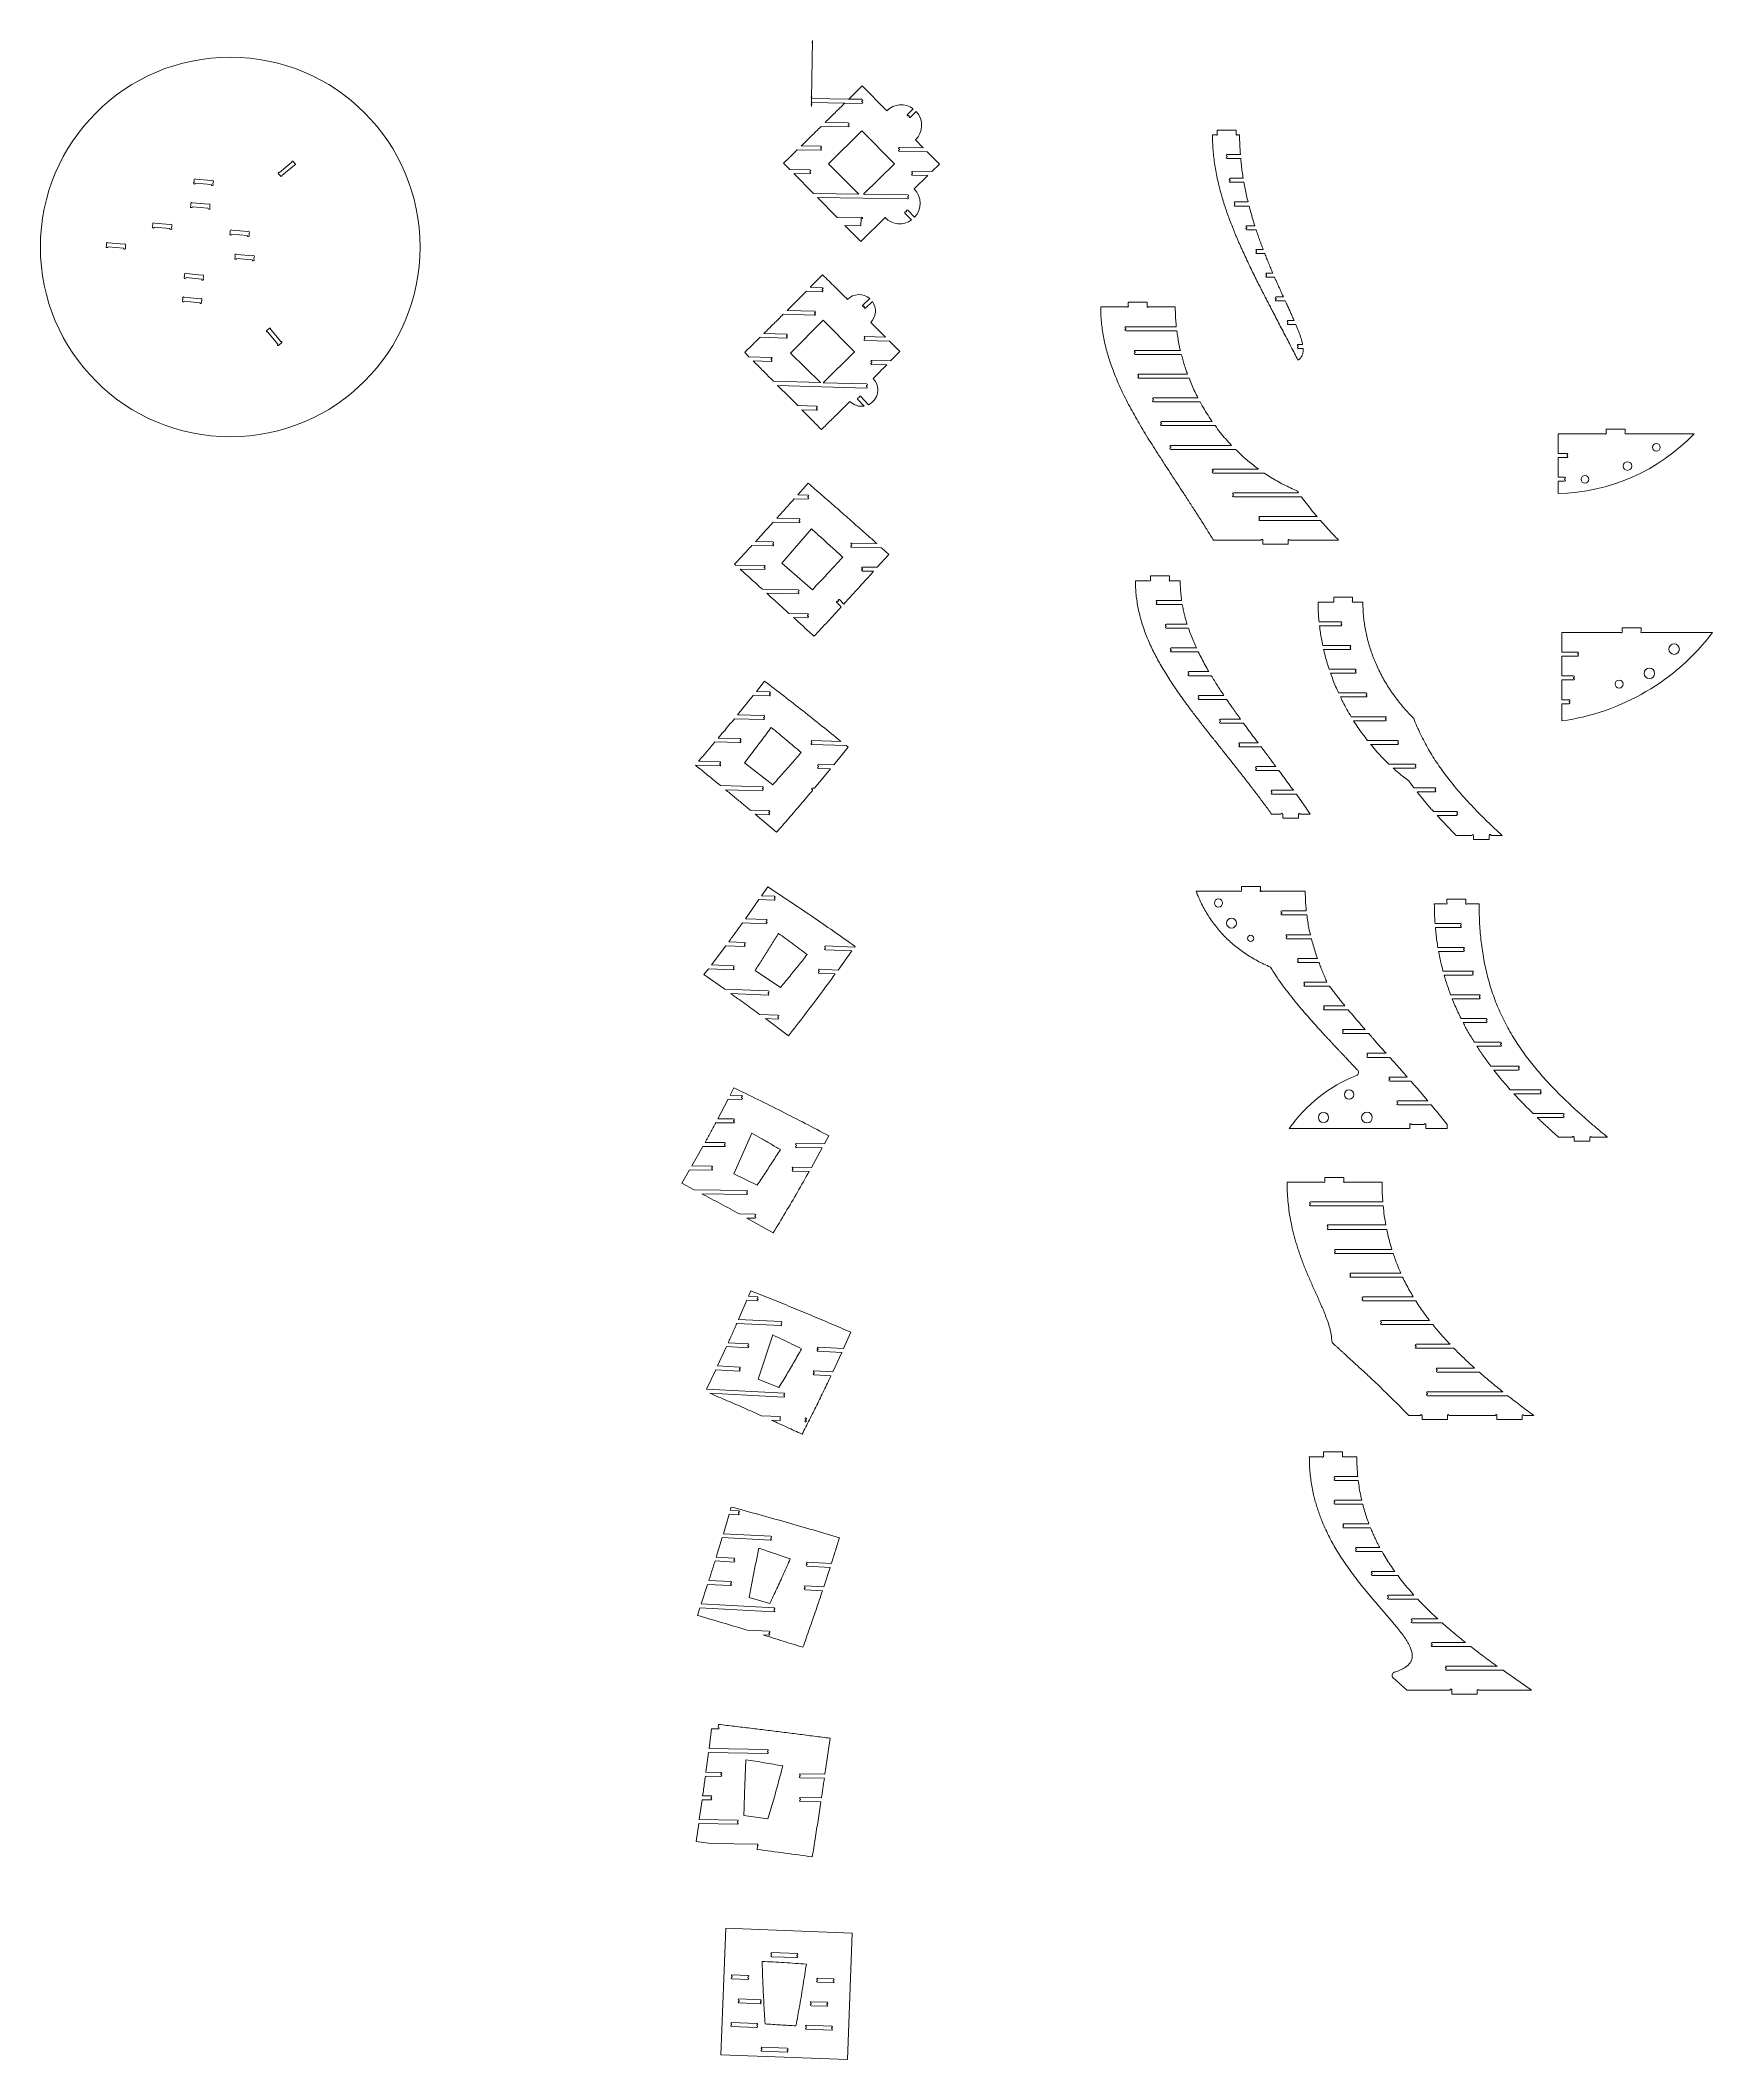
# Model space of a CAD drawing. Header units: millimetres. Extents: x -2409 to 2875, y -3055 to 3327.
import ezdxf

# ---------------------------------------------------------------- set-up
doc = ezdxf.new("R2010")
doc.units = ezdxf.units.MM
doc.styles.add('SLDTEXTSTYLE0', font='TXT', dxfattribs={"width": 0.75})
doc.dimstyles.new('SLDDIMSTYLE0', dxfattribs={"dimtxt": 3.5, "dimasz": 6, "dimexe": 0, "dimexo": 0.0625, "dimgap": 0.875, "dimtad": 1, "dimtoh": 1, "dimrnd": 1e-09, "dimzin": 12, "dimdsep": 46, "dimtxsty": 'SLDTEXTSTYLE0', "dimblk1": 'CLOSED', "dimblk2": 'CLOSED', "dimsah": 1, "dimcen": 0.09, "dimadec": 0, "dimazin": 0, "dimtfac": 1, "dimtofl": 0, "dimtmove": 0, "dimatfit": 3, "dimldrblk": 'CLOSED', "dimfxl": 1, "dimtolj": 1, "dimtzin": 12, "dimarcsym": 0})

# ---------------------------------------------------------------- blocks, each defined once
blk = doc.blocks.new('_CLOSED')
at = {"color": 0, "linetype": 'ByBlock', "lineweight": -2}
for p, q in [((-1, 0.166667), (0, 0)), ((-1, 0.166667), (-1, -0.166667)), ((0, 0), (-1, -0.166667)), ((0, 0), (-1, 0))]:
    blk.add_line(p, q, dxfattribs=at)
blk = doc.blocks.new('*D2')
at = {"color": 7, "linetype": 'Continuous', "lineweight": 0}
for p, q in [((27.7, 3142.6), (30.4, 3326.6)), ((131.6, 3128.4), (26.5, 3129.9)), ((144.3, 3140.9), (26.7, 3142.6)), ((27.5, 3129.9), (27.3, 3117.9)), ((27.5, 3129.9), (27.7, 3142.6))]:
    blk.add_line(p, q, dxfattribs=at)
at = {"color": 7, "linetype": 'Continuous', "lineweight": 0, "xscale": 6, "yscale": 6}
for p, rotation in [((27.5, 3129.9, 193.7), 89.1680632327), ((27.7, 3142.6, 193.7), 269.1680632327)]:
    blk.add_blockref('_CLOSED', p, dxfattribs=dict(at, rotation=rotation))
at = {"color": 7, "linetype": 'Continuous', "lineweight": 0, "insert": (25.6, 3310.9), "char_height": 3.5, "attachment_point": 1, "rotation": 89.16806, "style": 'SLDTEXTSTYLE0'}
blk.add_mtext('12,700', dxfattribs=at)

msp = doc.modelspace()

# ---------------------------------------------------------------- linework, layer by layer
at = {"color": 7, "linetype": 'Continuous', "lineweight": 15}
for p, q in [((132.627, 3128.369), (186.654, 3127.584)), ((186.838, 3140.283), (145.318, 3140.886)), ((186.726, 3132.584), (186.766, 3135.284)), ((265.054, 3104.064), (187.451, 3182.485)), ((143.699, 3065.902), (70.287, 3066.968)), ((349.027, 3110.118), (330.773, 3092.33)), ((334.262, 3088.749), (336.146, 3086.815)), ((339.636, 3083.234), (358.479, 3101.596)), ((57.563, 3054.451), (143.514, 3053.203)), ((186.791, 3040.634), (81.59, 2936.655)), ((143.587, 3058.202), (143.626, 3060.902)), ((289.607, 2936.153), (186.791, 3040.634)), ((380.15, 2987.46), (356.083, 3011.869)), ((1305.73, 3028.144), (1294.414, 3028.144)), ((1309.669, 3043.144), (1309.669, 3031.223)), ((1309.669, 3043.144), (1369.669, 3043.144)), ((1369.669, 3043.144), (1369.669, 3031.498)), ((1380.056, 3028.144), (1373.378, 3028.144)), ((-1653.584, 2909.276), (-1614.916, 2941.618)), ((-1610.382, 2943.726), (-1604.311, 2936.466)), ((-60.793, 2938.237), (-41.411, 2918.574)), ((-17.672, 2980.536), (56.474, 2979.459)), ((56.659, 2992.158), (-4.921, 2993.052)), ((56.547, 2984.458), (56.586, 2987.158)), ((81.59, 2936.655), (176.653, 2840.399)), ((191.817, 2840.179), (289.607, 2936.153)), ((305.135, 2975.848), (392.85, 2974.575)), ((305.247, 2983.547), (305.207, 2980.848)), ((380.15, 2987.46), (305.319, 2988.547)), ((431.49, 2935.348), (392.85, 2974.575)), ((1340.5, 2965.844), (1382.451, 2965.844)), ((1340.5, 2958.144), (1340.5, 2960.844)), ((1383.518, 2953.144), (1340.5, 2953.144)), ((-1923.693, 2878.121), (-1923.197, 2883.591)), ((-1869.528, 2870.748), (-1918.47, 2875.186)), ((-1918.355, 2887.928), (-1868.031, 2883.364)), ((-1863.384, 2878.82), (-1863.926, 2872.836)), ((-1650.8, 2898.529), (-1656.252, 2905.047)), ((-1606.597, 2932.019), (-1645.845, 2899.193)), ((22.307, 2917.648), (-41.411, 2918.574)), ((-28.713, 2905.688), (33.539, 2842.477)), ((-28.713, 2905.688), (22.122, 2904.95)), ((22.195, 2909.949), (22.234, 2912.649)), ((346.267, 2900.243), (395.18, 2899.533)), ((346.379, 2907.942), (346.339, 2905.242)), ((407.874, 2912.05), (346.451, 2912.942)), ((352.184, 2857.172), (395.18, 2899.533)), ((407.874, 2912.05), (431.49, 2935.348)), ((1350.035, 2890.845), (1391.504, 2890.845)), ((1350.035, 2883.144), (1350.035, 2885.844)), ((1393.68, 2878.144), (1350.035, 2878.144)), ((-1933.786, 2803.729), (-1933.29, 2809.199)), ((-1928.448, 2813.535), (-1878.124, 2808.972)), ((176.653, 2840.399), (33.539, 2842.477)), ((46.221, 2829.592), (108.397, 2766.383)), ((46.221, 2829.592), (331.517, 2825.449)), ((331.701, 2838.148), (191.817, 2840.179)), ((331.589, 2830.449), (331.629, 2833.148)), ((1365.391, 2815.844), (1406.915, 2815.844)), ((1365.391, 2808.145), (1365.391, 2810.844)), ((-2054.413, 2739.36), (-2053.918, 2744.83)), ((-2049.075, 2749.166), (-1998.751, 2744.603)), ((-1879.621, 2796.355), (-1928.563, 2800.794)), ((-1873.477, 2804.427), (-1874.019, 2798.444)), ((183.847, 2765.287), (108.397, 2766.383)), ((182.764, 2690.705), (259.808, 2766.326)), ((183.486, 2740.395), (183.845, 2765.127)), ((322.557, 2780.918), (343.732, 2759.071)), ((328.086, 2786.277), (326.147, 2784.398)), ((353.293, 2767.455), (331.677, 2789.757)), ((1410.117, 2803.144), (1365.391, 2803.144)), ((-2200.448, 2677.295), (-2199.952, 2682.765)), ((-2195.109, 2687.102), (-2144.786, 2682.538)), ((-2000.248, 2731.986), (-2049.19, 2736.425)), ((-1994.104, 2740.058), (-1994.647, 2734.075)), ((-1809.614, 2717.16), (-1809.118, 2722.631)), ((-1755.449, 2709.787), (-1804.391, 2714.225)), ((-1804.276, 2726.967), (-1753.952, 2722.403)), ((-1749.304, 2717.859), (-1749.847, 2711.876)), ((133.226, 2741.125), (182.764, 2690.705)), ((133.226, 2741.125), (183.486, 2740.395)), ((1402.493, 2740.844), (1428.145, 2740.844)), ((1402.493, 2733.144), (1402.493, 2735.844)), ((1432.27, 2728.144), (1402.493, 2728.144)), ((-2146.283, 2669.922), (-2195.224, 2674.36)), ((-2140.138, 2677.994), (-2140.681, 2672.01)), ((-1794.052, 2640.441), (-1793.556, 2645.912)), ((-1739.887, 2633.068), (-1788.829, 2637.506)), ((-1788.714, 2650.248), (-1738.39, 2645.685)), ((-1733.743, 2641.14), (-1734.285, 2635.157)), ((1433.876, 2665.844), (1454.501, 2665.844)), ((1433.876, 2658.144), (1433.876, 2660.845)), ((1459.41, 2653.144), (1433.876, 2653.144)), ((-1954.107, 2579.648), (-1953.611, 2585.118)), ((-1899.942, 2572.275), (-1948.883, 2576.713)), ((-1948.768, 2589.455), (-1898.445, 2584.891)), ((-1893.797, 2580.347), (-1894.34, 2574.363)), ((62.608, 2585.384), (23.628, 2546.131)), ((1465.414, 2590.844), (1485.066, 2590.844)), ((1465.414, 2583.144), (1465.414, 2585.844)), ((1490.573, 2578.144), (1465.414, 2578.144)), ((-1960.092, 2502.593), (-1960.108, 2502.423)), ((-1960.092, 2502.593), (-1959.291, 2511.428)), ((-1955.566, 2514.764), (-1903.066, 2510.003)), ((-1905.321, 2497.455), (-1955.131, 2501.972)), ((-1900.353, 2497.004), (-1900.323, 2497.336)), ((-1899.491, 2506.507), (-1900.323, 2497.336)), ((11.335, 2533.796), (61.008, 2532.298)), ((61.39, 2544.992), (23.628, 2546.131)), ((61.158, 2537.296), (61.24, 2539.995)), ((211.47, 2510.614), (189.392, 2489.762)), ((198.113, 2480.529), (220.007, 2501.208)), ((1028.072, 2499.093), (1028.072, 2487.516)), ((1028.072, 2499.093), (1088.072, 2499.093)), ((1088.072, 2499.093), (1088.072, 2487.057)), ((1495.408, 2515.845), (1518.525, 2515.845)), ((1495.408, 2508.144), (1495.408, 2510.844)), ((1524.337, 2503.144), (1495.408, 2503.144)), ((-61.654, 2460.962), (36.958, 2457.989)), ((37.341, 2470.684), (-49.249, 2473.294)), ((64.082, 2442.254), (-38.481, 2338.249)), ((37.109, 2462.987), (37.19, 2465.686)), ((163.596, 2342.069), (64.082, 2442.254)), ((192.825, 2486.127), (194.679, 2484.164)), ((260.932, 2388.908), (214.423, 2435.299)), ((1024.428, 2484.093), (941.15, 2484.093)), ((1176.792, 2484.093), (1092.099, 2484.093)), ((1532.717, 2440.844), (1552.485, 2440.844)), ((1532.717, 2433.145), (1532.717, 2435.844)), ((1557.936, 2428.144), (1532.717, 2428.144)), ((-1693.404, 2409.907), (-1686.463, 2415.681)), ((-1659.157, 2366.853), (-1691.227, 2405.405)), ((-1681.785, 2413.914), (-1649.277, 2374.834)), ((-1647.226, 2370.274), (-1655.917, 2363.045)), ((-135.254, 2388.147), (-51.892, 2385.634)), ((-51.509, 2398.328), (-122.751, 2400.476)), ((-51.741, 2390.631), (-51.66, 2393.33)), ((195.841, 2378.165), (274.034, 2375.808)), ((196.073, 2385.862), (195.992, 2383.163)), ((260.932, 2388.908), (196.224, 2390.859)), ((306.922, 2342.863), (274.034, 2375.808)), ((1020.181, 2421.793), (1180.09, 2421.793)), ((1020.181, 2414.093), (1020.181, 2416.793)), ((1181.572, 2409.093), (1020.181, 2409.093)), ((1565.024, 2365.844), (1579.247, 2365.844)), ((-183.771, 2340.45), (-170.18, 2326.872)), ((-99.826, 2324.751), (-170.18, 2326.872)), ((-157.078, 2313.771), (-100.209, 2312.056)), ((-100.058, 2317.054), (-99.976, 2319.753)), ((-38.481, 2338.249), (55.663, 2245.029)), ((64.555, 2244.761), (163.596, 2342.069)), ((217.366, 2302.482), (265.19, 2301.04)), ((217.598, 2310.178), (217.517, 2307.48)), ((277.517, 2313.374), (217.749, 2315.176)), ((277.517, 2313.374), (306.922, 2342.863)), ((1049.972, 2346.793), (1192.833, 2346.793)), ((1049.972, 2339.093), (1049.972, 2341.793)), ((1195.95, 2334.093), (1049.972, 2334.093)), ((1565.024, 2358.144), (1565.024, 2360.844)), ((1580.97, 2353.144), (1565.024, 2353.144)), ((55.663, 2245.029), (-92.97, 2249.51)), ((-79.934, 2236.411), (201.174, 2227.936)), ((201.557, 2240.63), (64.555, 2244.761)), ((201.325, 2232.934), (201.406, 2235.633)), ((1060.924, 2271.793), (1215.389, 2271.793)), ((1060.924, 2264.093), (1060.924, 2266.793)), ((1220.22, 2259.093), (1060.924, 2259.093)), ((43.013, 2170.376), (-16.137, 2172.159)), ((173.221, 2193.131), (194.172, 2170.828)), ((178.833, 2198.403), (176.865, 2196.555)), ((207.572, 2175.112), (182.477, 2201.827)), ((1107.784, 2196.793), (1248.444, 2196.793)), ((1107.784, 2189.093), (1107.784, 2191.793)), ((1255.173, 2184.093), (1107.784, 2184.093)), ((-3.161, 2159.062), (42.63, 2157.682)), ((42.781, 2162.68), (42.862, 2165.378)), ((1133.148, 2121.793), (1293.578, 2121.793)), ((1133.148, 2114.093), (1133.148, 2116.793)), ((1302.625, 2109.093), (1133.148, 2109.093)), ((1162.556, 2046.793), (1354.387, 2046.793)), ((2386.247, 2083.377), (2386.247, 2021.076)), ((2534.828, 2083.377), (2386.247, 2083.377)), ((2538.511, 2098.377), (2538.511, 2086.759)), ((2538.511, 2098.377), (2598.511, 2098.377)), ((2598.511, 2098.377), (2598.511, 2087.148)), ((2816.914, 2083.377), (2601.794, 2083.377)), ((1162.556, 2039.093), (1162.556, 2041.793)), ((1366.729, 2034.093), (1162.556, 2034.093)), ((2414.734, 2021.076), (2386.247, 2021.076)), ((2386.247, 2008.377), (2386.247, 1946.077)), ((2386.247, 2008.377), (2414.734, 2008.377)), ((2414.734, 2013.377), (2414.734, 2016.077)), ((16.576, 1927.285), (-16.099, 1890.283)), ((1296.167, 1971.793), (1439.674, 1971.793)), ((1296.167, 1964.093), (1296.167, 1966.793)), ((1457.868, 1959.093), (1296.167, 1959.093)), ((2406.983, 1946.077), (2386.247, 1946.077)), ((2386.247, 1933.376), (2386.247, 1894.384)), ((2386.247, 1933.376), (2406.983, 1933.376)), ((2406.983, 1938.376), (2406.983, 1941.077)), ((-27.23, 1877.759), (15.775, 1877.074)), ((15.978, 1889.772), (-16.099, 1890.283)), ((15.855, 1882.073), (15.898, 1884.773)), ((1360.516, 1896.793), (1566.285, 1896.793)), ((1360.516, 1889.093), (1360.516, 1891.793)), ((1575.397, 1884.093), (1360.516, 1884.093)), ((1566.285, 1896.793), (1562.561, 1902.122)), ((-93.665, 1803.809), (-11.62, 1802.501)), ((-11.418, 1815.199), (-82.333, 1816.33)), ((-11.541, 1807.5), (-11.498, 1810.2)), ((1443.377, 1821.793), (1624.68, 1821.793)), ((1443.377, 1814.093), (1443.377, 1816.793)), ((1635.61, 1809.093), (1443.377, 1809.093)), ((-161.24, 1729.877), (-94.861, 1728.818)), ((-94.658, 1741.517), (-149.721, 1742.395)), ((-94.781, 1733.818), (-94.738, 1736.517)), ((27.8, 1782.495), (-65.837, 1674.201)), ((154.279, 1724.846), (248.152, 1723.35)), ((154.402, 1732.545), (154.359, 1729.846)), ((233.73, 1736.281), (154.481, 1737.545)), ((271.612, 1702.252), (248.152, 1723.35)), ((1297.643, 1746.793), (1448.547, 1746.793)), ((1453.493, 1746.793), (1453.493, 1734.093)), ((1453.493, 1734.093), (1533.493, 1734.093)), ((1533.493, 1746.58), (1533.493, 1746.793)), ((1533.493, 1734.093), (1533.493, 1746.58)), ((1538.488, 1746.793), (1693.004, 1746.793)), ((-215.781, 1671.049), (-212.804, 1668.391)), ((-121.572, 1666.936), (-212.804, 1668.391)), ((-121.695, 1659.237), (-121.652, 1661.937)), ((-65.837, 1674.201), (30.118, 1590.289)), ((234.968, 1661.252), (188.493, 1661.993)), ((234.967, 1661.252), (271.612, 1702.252)), ((-198.342, 1655.459), (-121.775, 1654.238)), ((188.291, 1649.295), (223.713, 1648.73)), ((188.414, 1656.994), (188.371, 1654.294)), ((1094.706, 1618.86), (1050.913, 1618.86)), ((1098.514, 1633.86), (1098.514, 1622.099)), ((1098.514, 1633.86), (1158.514, 1633.86)), ((1158.514, 1633.86), (1158.514, 1622.037)), ((1192.335, 1618.86), (1162.376, 1618.86)), ((-14.494, 1590.22), (-127.799, 1592.026)), ((-113.498, 1579.096), (-14.696, 1577.521)), ((-14.616, 1582.521), (-14.573, 1585.22)), ((107.504, 1550.057), (121.112, 1535.977)), ((113.041, 1555.408), (111.099, 1553.531)), ((129.72, 1545.345), (116.636, 1558.883)), ((1118.984, 1556.56), (1196.9, 1556.56)), ((1118.984, 1548.86), (1118.984, 1551.56)), ((1198.945, 1543.86), (1118.984, 1543.86)), ((1673.663, 1551.559), (1628.131, 1551.559)), ((1677.316, 1566.559), (1677.316, 1554.974)), ((1677.316, 1566.559), (1737.316, 1566.559)), ((1737.316, 1566.559), (1737.316, 1555.759)), ((1769.552, 1551.559), (1740.028, 1551.559)), ((15.191, 1514.737), (-43.712, 1515.676)), ((-29.558, 1502.749), (14.988, 1502.038)), ((15.068, 1507.038), (15.111, 1509.737)), ((1148.105, 1481.56), (1214.275, 1481.56)), ((1148.105, 1473.86), (1148.105, 1476.56)), ((1218.444, 1468.86), (1148.105, 1468.86)), ((1700.668, 1489.259), (1631.114, 1489.259)), ((1632.455, 1476.559), (1700.668, 1476.559)), ((1700.668, 1481.559), (1700.668, 1484.259)), ((2588.547, 1470.263), (2588.547, 1459.096)), ((2588.547, 1470.263), (2648.547, 1470.263)), ((2648.547, 1470.263), (2648.547, 1459.081)), ((1163.632, 1406.56), (1243.633, 1406.56)), ((1728.948, 1414.259), (1642.643, 1414.259)), ((1728.948, 1406.559), (1728.948, 1409.259)), ((2397.934, 1392.963), (2397.934, 1455.263)), ((2585.336, 1455.263), (2397.934, 1455.263)), ((2874.68, 1455.263), (2651.776, 1455.263)), ((1163.632, 1398.86), (1163.632, 1401.56)), ((1249.67, 1393.86), (1163.632, 1393.86)), ((1645.463, 1401.559), (1728.948, 1401.559)), ((2448.346, 1392.963), (2397.934, 1392.963)), ((2397.934, 1317.963), (2397.934, 1380.263)), ((2397.934, 1380.263), (2448.346, 1380.263)), ((2448.346, 1385.263), (2448.346, 1387.963)), ((-120.644, 1301.431), (-146.757, 1268.497)), ((1219.815, 1331.56), (1283.147, 1331.56)), ((1219.815, 1323.86), (1219.815, 1326.56)), ((1290.679, 1318.86), (1219.815, 1318.86)), ((1745.8, 1339.259), (1663.01, 1339.259)), ((1667.358, 1326.559), (1745.8, 1326.559)), ((1745.8, 1331.559), (1745.8, 1334.259)), ((2435.597, 1317.963), (2397.934, 1317.963)), ((2397.934, 1242.963), (2397.934, 1305.263)), ((2397.934, 1305.263), (2435.597, 1305.263)), ((2435.597, 1310.263), (2435.597, 1312.963)), ((-156.701, 1256.061), (-206.138, 1195.073)), ((-156.701, 1256.061), (-105.456, 1254.676)), ((-105.114, 1267.372), (-146.757, 1268.497)), ((-105.321, 1259.674), (-105.249, 1262.373)), ((1251.679, 1256.56), (1330.455, 1256.56)), ((1251.679, 1248.86), (1251.679, 1251.56)), ((1339.055, 1243.86), (1251.679, 1243.86)), ((1779.869, 1264.259), (1692.634, 1264.259)), ((1698.619, 1251.559), (1779.869, 1251.559)), ((1779.869, 1256.559), (1779.869, 1259.259)), ((2421.303, 1242.963), (2397.934, 1242.963)), ((2397.934, 1175.74), (2397.934, 1230.263)), ((2397.934, 1230.263), (2421.303, 1230.263)), ((2421.303, 1235.263), (2421.303, 1237.963)), ((-216.348, 1182.644), (-123.92, 1180.148)), ((-123.577, 1192.843), (-206.138, 1195.073)), ((-123.785, 1185.146), (-123.712, 1187.845)), ((1319.563, 1181.56), (1383.026, 1181.56)), ((1319.563, 1173.86), (1319.563, 1176.56)), ((1392.274, 1168.86), (1319.563, 1168.86)), ((1841.042, 1189.259), (1732.381, 1189.259)), ((1740.22, 1176.559), (1841.042, 1176.559)), ((1841.042, 1181.559), (1841.042, 1184.259)), ((-277.541, 1109.27), (-198.651, 1107.139)), ((-198.308, 1119.834), (-267.072, 1121.692)), ((-198.516, 1112.137), (-198.443, 1114.836)), ((28.323, 1101.008), (136.533, 1098.085)), ((28.531, 1108.705), (28.458, 1106.006)), ((120.397, 1111.225), (28.666, 1113.703)), ((97.455, 1036.818), (142.995, 1092.808)), ((142.995, 1092.808), (136.533, 1098.085)), ((1380.045, 1106.56), (1438.475, 1106.56)), ((1380.045, 1098.86), (1380.045, 1101.56)), ((1447.996, 1093.86), (1380.045, 1093.86)), ((1879.617, 1114.259), (1784.04, 1114.259)), ((1794.199, 1101.559), (1879.617, 1101.559)), ((1879.617, 1106.559), (1879.617, 1109.259)), ((-339.478, 1035.916), (-262.454, 1033.835)), ((-262.111, 1046.531), (-329.519, 1048.351)), ((-262.319, 1038.833), (-262.246, 1041.532)), ((-184.207, 1043.246), (-95.088, 974.071)), ((36.58, 963.435), (87.239, 1024.389)), ((49.226, 1025.416), (87.239, 1024.389)), ((49.434, 1033.113), (49.361, 1030.414)), ((97.455, 1036.818), (49.569, 1038.111)), ((1433.091, 1031.56), (1494.746, 1031.56)), ((1433.091, 1023.86), (1433.091, 1026.56)), ((1934.741, 1039.259), (1851.655, 1039.259)), ((1865.257, 1026.559), (1934.741, 1026.559)), ((1934.741, 1031.559), (1934.741, 1034.259)), ((-127.735, 967.873), (-260.126, 971.45)), ((-244.112, 958.312), (-128.078, 955.178)), ((-127.943, 960.176), (-127.87, 962.875)), ((30.603, 958.594), (30.54, 956.239)), ((36.58, 963.435), (30.738, 963.592)), ((1504.23, 1018.86), (1433.091, 1018.86)), ((1914.464, 986.075), (1930.793, 964.259)), ((1997.739, 964.259), (1930.793, 964.259)), ((1997.739, 956.559), (1997.739, 959.259)), ((-107.2, 892.291), (-166.306, 893.888)), ((1482.309, 956.56), (1550.18, 956.56)), ((1482.309, 948.86), (1482.309, 951.56)), ((1559.386, 943.86), (1482.309, 943.86)), ((1940.67, 951.559), (1997.739, 951.559)), ((-150.593, 880.759), (-82.907, 823.749)), ((-150.593, 880.759), (-107.543, 879.596)), ((-107.408, 884.594), (-107.335, 887.293)), ((1481.011, 881.56), (1510.706, 881.56)), ((1515.702, 881.56), (1516.274, 881.56)), ((1516.274, 881.56), (1516.274, 868.86)), ((1516.274, 868.86), (1566.274, 868.86)), ((1566.274, 868.86), (1566.274, 880.141)), ((1571.068, 881.56), (1603.544, 881.56)), ((2065.988, 889.259), (1993.022, 889.259)), ((2004.473, 876.559), (2065.988, 876.559)), ((2065.988, 883.961), (2065.988, 884.259)), ((2065.988, 876.559), (2065.988, 878.961)), ((2114.14, 814.259), (2064.222, 814.259)), ((2119.138, 814.115), (2119.138, 814.259)), ((2119.138, 801.559), (2119.138, 814.115)), ((2119.138, 801.559), (2169.138, 801.559)), ((2169.138, 814.259), (2169.138, 801.559)), ((2209.225, 814.259), (2174.13, 814.259)), ((-110.998, 651.53), (-130.241, 623.441)), ((1386.168, 652.617), (1446.168, 652.617)), ((1386.168, 652.617), (1386.168, 640.344)), ((1446.168, 652.617), (1446.168, 641.124)), ((-138.79, 611.08), (-181.412, 550.469)), ((-138.79, 611.08), (-90.248, 609.098)), ((-89.73, 621.787), (-130.241, 623.441)), ((-90.044, 614.093), (-89.934, 616.791)), ((1381.977, 637.617), (1242.356, 637.617)), ((1587.642, 637.617), (1449.732, 637.617)), ((1513.204, 575.317), (1590.919, 575.317)), ((2031.069, 597.493), (1995.368, 597.493)), ((2034.8, 612.493), (2034.8, 600.821)), ((2034.8, 612.493), (2094.8, 612.493)), ((2094.8, 612.493), (2094.8, 600.766)), ((2136.789, 597.493), (2098.58, 597.493)), ((-190.242, 538.119), (-115.754, 535.077)), ((-115.236, 547.766), (-181.412, 550.469)), ((-115.55, 540.072), (-115.44, 542.77)), ((1513.204, 567.617), (1513.204, 570.317)), ((1592.406, 562.617), (1513.204, 562.617)), ((2077.951, 535.193), (1997.621, 535.193)), ((1998.644, 522.493), (2077.951, 522.493)), ((2077.951, 527.493), (2077.951, 530.193)), ((-243.377, 465.226), (-288.81, 404.729)), ((-243.377, 465.226), (-184.991, 462.842)), ((-184.473, 475.531), (-234.261, 477.564)), ((-184.787, 467.837), (-184.677, 470.535)), ((71.162, 452.381), (154.864, 448.963)), ((71.476, 460.074), (71.366, 457.377)), ((163.607, 461.316), (71.68, 465.07)), ((111.378, 388.387), (154.864, 448.963)), ((163.607, 461.316), (164.989, 463.275)), ((1529.514, 500.317), (1603.759, 500.317)), ((1529.514, 492.617), (1529.514, 495.317)), ((1606.89, 487.617), (1529.514, 487.617)), ((2087.802, 460.193), (2006.547, 460.193)), ((2008.764, 447.493), (2087.802, 447.493)), ((2087.802, 452.493), (2087.802, 455.193)), ((-298.216, 392.403), (-312.34, 374.018)), ((-298.216, 392.403), (-219.702, 389.197)), ((-219.184, 401.886), (-288.81, 404.729)), ((-219.498, 394.192), (-219.388, 396.89)), ((-150.712, 387.14), (-70.095, 333.778)), ((51.713, 385.819), (51.603, 383.121)), ((111.378, 388.387), (51.917, 390.815)), ((1565.396, 425.317), (1626.023, 425.317)), ((1565.396, 417.617), (1565.396, 420.317)), ((1630.639, 412.617), (1565.396, 412.617)), ((2116.07, 385.193), (2022.771, 385.193)), ((-312.34, 374.018), (-246.866, 327.954)), ((-109.28, 322.335), (-246.866, 327.954)), ((51.399, 378.125), (102.39, 376.043)), ((1585.501, 350.317), (1656.177, 350.317)), ((1585.501, 342.617), (1585.501, 345.317)), ((1664.319, 337.617), (1585.501, 337.617)), ((2026.286, 372.493), (2116.07, 372.493)), ((2116.07, 377.493), (2116.07, 380.193)), ((-227.917, 314.47), (-109.798, 309.646)), ((-109.594, 314.642), (-109.484, 317.339)), ((1647.488, 275.317), (1712.946, 275.317)), ((1647.488, 267.617), (1647.488, 270.317)), ((1723.43, 262.617), (1647.488, 262.617)), ((2137.864, 310.193), (2046.948, 310.193)), ((2051.879, 297.493), (2137.864, 297.493)), ((2137.864, 302.493), (2137.864, 305.193)), ((-78.498, 246.016), (-136.404, 248.38)), ((-118.033, 234.92), (-45.348, 181.023)), ((-118.033, 234.92), (-79.016, 233.326)), ((-78.812, 238.322), (-78.702, 241.02)), ((1707.72, 200.317), (1776.787, 200.317)), ((1707.72, 192.617), (1707.72, 195.317)), ((2159.383, 235.193), (2079.762, 235.193)), ((2086.219, 222.493), (2159.383, 222.493)), ((2159.383, 227.493), (2159.383, 230.193)), ((1787.95, 187.617), (1707.72, 187.617)), ((2204.845, 160.193), (2121.835, 160.193)), ((2129.914, 147.493), (2204.845, 147.493)), ((2204.845, 152.493), (2204.845, 155.193)), ((1784.427, 125.317), (1843.361, 125.317)), ((1784.427, 117.617), (1784.427, 120.317)), ((1854.702, 112.617), (1784.427, 112.617)), ((2261.281, 85.193), (2173.657, 85.193)), ((2183.421, 72.493), (2261.281, 72.493)), ((2261.281, 77.493), (2261.281, 80.193)), ((-217.522, 16.168), (-229.337, -6.996)), ((1854.34, 50.317), (1909.991, 50.317)), ((1854.34, 42.617), (1854.34, 45.317)), ((1921.126, 37.617), (1854.34, 37.617)), ((2330.596, 10.193), (2235.496, 10.193)), ((2330.596, 2.493), (2330.596, 5.193)), ((-235.832, -19.615), (-268.311, -81.512)), ((-235.832, -19.615), (-193.382, -20.15)), ((-193.222, -7.451), (-229.337, -6.996)), ((-193.319, -15.15), (-193.285, -12.45)), ((1879.78, -24.683), (1974.674, -24.683)), ((1879.78, -32.383), (1879.78, -29.683)), ((1985.325, -37.383), (1879.78, -37.383)), ((2246.959, -2.507), (2330.596, -2.507)), ((-275.059, -94.128), (-218.918, -94.834)), ((-218.759, -82.135), (-268.311, -81.512)), ((-218.855, -89.835), (-218.821, -87.135)), ((-161.399, -127.117), (-217.784, -255.542)), ((1536.696, -112.383), (1917.631, -112.383)), ((1917.631, -112.383), (1917.631, -99.683)), ((1922.626, -99.683), (1963.468, -99.683)), ((1968.465, -99.683), (1968.465, -112.383)), ((1968.465, -112.383), (2036.078, -112.383)), ((2036.078, -112.383), (2036.078, -99.683)), ((2402.903, -64.807), (2307.239, -64.807)), ((2320.327, -77.507), (2402.903, -77.507)), ((2402.903, -72.507), (2402.903, -69.807)), ((-315.813, -168.621), (-350.875, -230.485)), ((-315.813, -168.621), (-247.615, -169.479)), ((-247.456, -156.78), (-308.802, -156.008)), ((-247.553, -164.479), (-247.519, -161.78)), ((-20.576, -172.336), (61.414, -173.368)), ((-20.479, -164.636), (-20.513, -167.336)), ((68.246, -160.752), (-20.416, -159.637)), ((27.334, -235.244), (61.414, -173.368)), ((68.246, -160.752), (81.939, -135.254)), ((2431.879, -139.807), (2388.128, -139.807)), ((2436.876, -152.507), (2436.876, -139.807)), ((2436.876, -152.507), (2486.876, -152.507)), ((2486.876, -140.354), (2486.876, -152.507)), ((2542.691, -139.807), (2491.846, -139.807)), ((-358.161, -243.094), (-382.822, -285.175)), ((-358.16, -243.094), (-287.885, -243.978)), ((-287.725, -231.279), (-350.875, -230.485)), ((-287.822, -238.979), (-287.788, -236.279)), ((-31.349, -247.206), (20.271, -247.856)), ((-31.252, -239.507), (-31.286, -242.207)), ((27.334, -235.244), (-31.189, -234.507)), ((-382.822, -285.175), (-343.658, -305.581)), ((-177.138, -307.677), (-343.658, -305.581)), ((-318.938, -318.594), (-177.298, -320.376)), ((-217.784, -255.542), (-144.422, -291.275)), ((-177.235, -315.376), (-177.201, -312.676)), ((1645.604, -281.848), (1530.11, -281.848)), ((1649.212, -266.848), (1649.212, -278.386)), ((1649.212, -266.848), (1709.212, -266.848)), ((1709.212, -266.848), (1709.212, -278.493)), ((1830.11, -281.848), (1712.919, -281.848)), ((-151.239, -383.009), (-200.463, -382.389)), ((1832.61, -344.148), (1603.919, -344.148)), ((1603.919, -349.148), (1603.919, -351.848)), ((1603.919, -356.848), (1833.749, -356.848)), ((-176.86, -395.387), (-93.647, -441.994)), ((-176.86, -395.387), (-151.399, -395.708)), ((-151.336, -390.708), (-151.302, -388.008)), ((1842.185, -416.848), (1659.401, -416.848)), ((1659.401, -421.848), (1659.401, -426.848)), ((1659.401, -431.848), (1845.118, -431.848)), ((1861.126, -494.148), (1682.574, -494.148)), ((1682.574, -499.148), (1682.574, -501.848)), ((1682.574, -506.848), (1865.188, -506.848)), ((1889.373, -569.148), (1730.842, -569.148)), ((1730.842, -574.148), (1730.842, -576.848)), ((-164.6, -625.479), (-171.638, -642.291)), ((1730.842, -581.848), (1895.217, -581.848)), ((-176.888, -654.741), (-203.102, -715.789)), ((-176.888, -654.741), (-144.28, -656.398)), ((-143.636, -643.714), (-171.638, -642.291)), ((-144.027, -651.404), (-143.89, -648.707)), ((1928.703, -644.148), (1769.436, -644.148)), ((1769.436, -649.148), (1769.436, -651.848)), ((1769.436, -656.848), (1936.552, -656.848)), ((-208.543, -728.229), (-69.166, -735.311)), ((-68.521, -722.627), (-203.102, -715.789)), ((-94.868, -764.825), (-141.249, -904.218)), ((-68.912, -730.317), (-68.775, -727.621)), ((128.645, -807.742), (151.779, -756.187)), ((1980.321, -719.148), (1828.149, -719.148)), ((1828.149, -724.148), (1828.149, -726.848)), ((1828.149, -731.848), (1990.341, -731.848)), ((-241.366, -801.658), (-269.568, -862.605)), ((-241.366, -801.658), (-173.726, -805.095)), ((-173.082, -792.411), (-235.723, -789.228)), ((-173.473, -800.101), (-173.336, -797.405)), ((47.687, -816.345), (122.987, -820.171)), ((48.078, -808.655), (47.941, -811.351)), ((128.645, -807.742), (48.331, -803.661)), ((94.775, -881.118), (122.987, -820.171)), ((2044.955, -794.148), (1937.837, -794.148)), ((1937.837, -799.148), (1937.837, -801.848)), ((1937.837, -806.848), (2057.196, -806.848)), ((-275.426, -875.024), (-304.709, -935.917)), ((-275.425, -875.024), (-200.606, -878.826)), ((-199.962, -866.142), (-269.568, -862.606)), ((-200.352, -873.832), (-200.215, -871.136)), ((35.374, -890.816), (88.929, -893.537)), ((35.765, -883.126), (35.628, -885.823)), ((94.775, -881.118), (36.019, -878.132)), ((2122.477, -869.148), (2004.429, -869.148)), ((2004.429, -874.148), (2004.429, -876.848)), ((2004.429, -881.848), (2136.804, -881.848)), ((-59.434, -948.379), (-304.709, -935.917)), ((-293.499, -949.203), (-60.079, -961.063)), ((-141.249, -904.218), (-75.463, -930.631)), ((-59.825, -956.069), (-59.688, -953.373)), ((2211.539, -944.148), (1973.396, -944.148)), ((1973.396, -949.148), (1973.396, -951.848)), ((1973.396, -956.848), (2227.586, -956.848)), ((-71.235, -1022.876), (-130.821, -1019.849)), ((1951.595, -1019.148), (1914.447, -1019.148)), ((1956.589, -1031.848), (1956.589, -1019.148)), ((2036.589, -1019.148), (2036.589, -1031.848)), ((2187.981, -1019.148), (2041.513, -1019.148)), ((2192.954, -1031.848), (2192.954, -1019.148)), ((2272.954, -1019.338), (2272.954, -1019.148)), ((2272.954, -1019.338), (2272.954, -1031.848)), ((2309.365, -1019.148), (2277.951, -1019.148)), ((-98.797, -1034.192), (-71.879, -1035.56)), ((-71.879, -1035.56), (-71.235, -1022.876)), ((1956.589, -1031.848), (2036.589, -1031.848)), ((2192.954, -1031.848), (2272.954, -1031.848)), ((1645.46, -1134.581), (1645.46, -1146.822)), ((1645.46, -1134.581), (1705.46, -1134.581)), ((1705.46, -1134.581), (1705.46, -1146.137)), ((1641.29, -1149.581), (1600.361, -1149.581)), ((1753.478, -1211.881), (1681.08, -1211.881)), ((1750.361, -1149.581), (1709.085, -1149.581)), ((1681.08, -1216.881), (1681.08, -1219.581)), ((1681.08, -1224.581), (1754.899, -1224.581)), ((-232.743, -1331.337), (-250.915, -1392.723)), ((-232.743, -1331.337), (-203.516, -1332.962)), ((-226.097, -1308.466), (-229.098, -1318.82)), ((-202.811, -1320.282), (-229.098, -1318.82)), ((-203.239, -1327.97), (-203.089, -1325.274)), ((1765.945, -1286.881), (1681.08, -1286.881)), ((1681.08, -1291.881), (1681.08, -1294.581)), ((1681.08, -1299.581), (1769.059, -1299.581)), ((-101.075, -1401.053), (-250.914, -1392.723)), ((1788.832, -1361.881), (1708.709, -1361.881)), ((1708.709, -1366.881), (1708.709, -1369.581)), ((1708.709, -1374.581), (1793.817, -1374.581)), ((-254.679, -1405.234), (-273.455, -1466.586)), ((-217.252, -1469.71), (-273.455, -1466.586)), ((-254.679, -1405.234), (-101.78, -1413.733)), ((-101.502, -1408.741), (-101.353, -1406.045)), ((1823.253, -1436.881), (1748.661, -1436.881)), ((1748.661, -1441.881), (1748.661, -1444.581)), ((1748.661, -1449.581), (1830.308, -1449.581)), ((-277.347, -1479.09), (-217.957, -1482.391)), ((-217.68, -1477.398), (-217.53, -1474.703)), ((13.337, -1495.248), (86.157, -1499.296)), ((13.764, -1487.56), (13.614, -1490.255)), ((90.173, -1486.799), (14.042, -1482.567)), ((66.145, -1560.579), (86.157, -1499.296)), ((1870.365, -1511.881), (1798.557, -1511.881)), ((1798.557, -1516.881), (1798.557, -1519.581)), ((1798.557, -1524.581), (1879.674, -1524.581)), ((-300.793, -1552.902), (-320.897, -1614.181)), ((-300.793, -1552.902), (-228.348, -1556.929)), ((-227.643, -1544.249), (-296.766, -1540.406)), ((-228.07, -1551.937), (-227.92, -1549.241)), ((-170.046, -1594.636), (-104.427, -1613.317)), ((6.976, -1570.01), (62.001, -1573.069)), ((7.404, -1562.322), (7.254, -1565.018)), ((66.145, -1560.579), (7.681, -1557.329)), ((1931.13, -1586.881), (1850.245, -1586.881)), ((1850.245, -1591.881), (1850.245, -1594.581)), ((-325.068, -1626.668), (-333.287, -1651.053)), ((-325.068, -1626.668), (-91.529, -1639.65)), ((-90.824, -1626.97), (-320.896, -1614.181)), ((-91.251, -1634.658), (-91.102, -1631.962)), ((1850.245, -1599.581), (1942.813, -1599.581)), ((-106.481, -1701.215), (-176.321, -1697.333)), ((-125.063, -1712.902), (-107.186, -1713.896)), ((-106.909, -1708.903), (-106.759, -1706.207)), ((2005.971, -1661.881), (1925.082, -1661.881)), ((1925.082, -1666.881), (1925.082, -1669.581)), ((1925.082, -1674.581), (2020.018, -1674.581)), ((2094.371, -1736.881), (1988.167, -1736.881)), ((1988.167, -1741.881), (1988.167, -1744.581)), ((1988.167, -1749.581), (2110.573, -1749.581)), ((2194.48, -1811.881), (2032.976, -1811.881)), ((2032.976, -1816.881), (2032.976, -1819.581)), ((2032.976, -1824.581), (2212.371, -1824.581)), ((2045.533, -1886.881), (1908.146, -1886.881)), ((2050.504, -1899.581), (2050.504, -1886.881)), ((2050.504, -1899.581), (2130.504, -1899.581)), ((2130.504, -1887.862), (2130.504, -1899.581)), ((2302.909, -1886.881), (2135.407, -1886.881)), ((-288.223, -2009.396), (-296.259, -2071.569)), ((-288.223, -2009.396), (-267.213, -2009.753)), ((-267.128, -2004.754), (-266.97, -1995.446)), ((-297.924, -2084.242), (-306.227, -2146.411)), ((-297.924, -2084.242), (-111.892, -2087.401)), ((-111.676, -2074.703), (-296.259, -2071.569)), ((-111.807, -2082.402), (-111.761, -2079.702)), ((-307.948, -2159.083), (-258.975, -2159.915)), ((-258.759, -2147.216), (-306.227, -2146.411)), ((-258.89, -2154.915), (-258.844, -2152.216)), ((-8.329, -2164.17), (68.052, -2165.467)), ((-8.199, -2156.472), (-8.244, -2159.171)), ((69.888, -2152.797), (-8.114, -2151.472)), ((-290.043, -2221.696), (-316.534, -2221.246)), ((-290.174, -2229.395), (-290.128, -2226.695)), ((-7.614, -2231.492), (-7.66, -2234.192)), ((58.901, -2227.621), (-7.53, -2226.493)), ((-318.315, -2233.918), (-327.202, -2296.076)), ((-206.603, -2298.124), (-327.202, -2296.076)), ((-318.314, -2233.918), (-290.259, -2234.394)), ((-186.378, -2283.852), (-110.257, -2294.157)), ((-7.745, -2239.191), (57.005, -2240.29)), ((-329.046, -2308.746), (-337.499, -2365.877)), ((-329.045, -2308.746), (-206.818, -2310.822)), ((-206.733, -2305.822), (-206.687, -2303.123)), ((-337.499, -2365.877), (-290.986, -2371.702)), ((-143.556, -2374.205), (-290.986, -2371.702)), ((-143.834, -2390.62), (-143.64, -2379.204)), ((-258.933, -3039.513), (-243.557, -2639.808)), ((-243.557, -2639.808), (156.147, -2655.185)), ((156.147, -2655.185), (140.771, -3054.889)), ((-98.789, -2729.55), (-18.848, -2732.626)), ((-98.493, -2721.856), (-98.597, -2724.554)), ((-18.36, -2719.935), (-98.301, -2716.86)), ((-18.656, -2727.629), (-18.552, -2724.931)), ((-223.564, -2799.806), (-173.601, -2801.728)), ((-223.268, -2792.111), (-223.371, -2794.809)), ((-173.112, -2789.037), (-223.075, -2787.115)), ((-173.408, -2796.732), (-173.305, -2794.033)), ((46.4, -2802.485), (46.296, -2805.183)), ((96.555, -2799.411), (46.592, -2797.489)), ((96.259, -2807.105), (96.363, -2804.407)), ((-201.464, -2868.006), (-201.567, -2870.704)), ((-133.708, -2865.609), (-201.271, -2863.009)), ((-134.004, -2873.303), (-133.901, -2870.605)), ((46.104, -2810.18), (96.067, -2812.102)), ((-201.76, -2875.7), (-134.197, -2878.299)), ((25.914, -2884.458), (75.877, -2886.38)), ((26.21, -2876.764), (26.106, -2879.462)), ((76.365, -2873.69), (26.402, -2871.768)), ((76.069, -2881.384), (76.173, -2878.686)), ((-225.393, -2949.846), (-145.453, -2952.921)), ((-225.097, -2942.152), (-225.201, -2944.85)), ((-144.964, -2940.231), (-224.905, -2937.156)), ((-145.26, -2947.925), (-145.157, -2945.227)), ((10.797, -2958.932), (90.738, -2962.008)), ((11.093, -2951.238), (10.989, -2953.936)), ((91.226, -2949.317), (11.285, -2946.242)), ((90.93, -2957.011), (91.034, -2954.313)), ((140.771, -3054.889), (-258.933, -3039.513)), ((-129.685, -3028.584), (-49.744, -3031.659)), ((-129.389, -3020.889), (-129.493, -3023.587)), ((-49.256, -3018.968), (-129.197, -3015.893)), ((-49.552, -3026.663), (-49.448, -3023.964))]:
    msp.add_line(p, q, dxfattribs=at)
for centre, radius in [((-1809.142, 2673.599), 600), ((2697.125, 2040.437), 12.225), ((2605.798, 1981.449), 13.667), ((2471.209, 1939.5), 12.225), ((2753.107, 1402.768), 16.663), ((2675.046, 1326.181), 16.467), ((2579.312, 1292.305), 12.67), ((1313.476, 600.343), 13.032), ((1354.469, 536.734), 15.613), ((1415.251, 488.673), 9.895), ((1725.846, -4.966), 14.819), ((1645.111, -77.647), 15.959), ((1782.36, -77.647), 17.099), ((9.032, -1037.168), 2.5), ((9.423, -1029.478), 2.5)]:
    msp.add_circle(centre, radius, dxfattribs=at)
for centre, radius, start, end in [((186.69, 3130.084), 2.5, 269.1680632, 89.1680632), ((186.802, 3137.783), 2.5, 269.1680632, 89.1680632), ((143.662, 3063.402), 2.5, 269.1680632, 89.1680632), ((310.582, 3057.979), 64.781, 53.596122, 134.6518412), ((332.517, 3090.539), 2.5, 134.2583897, 314.258395), ((337.891, 3085.025), 2.5, 134.258395, 314.258395), ((310.582, 3057.979), 64.781, 314.6192589, 42.3218953), ((143.551, 3055.703), 2.5, 269.1680632, 89.1680632), ((1307.699, 3029.684), 2.5, 218.0032858, 38.0032858), ((1371.524, 3029.821), 2.5, 137.8777462, 317.8777462), ((-1612.649, 2942.672), 2.5, 24.9354528, 204.9354528), ((-1605.454, 2934.243), 2.5, 242.7956546, 62.7956546), ((56.511, 2981.959), 2.5, 269.1680632, 89.1680632), ((56.623, 2989.658), 2.5, 269.1680632, 89.1680632), ((305.171, 2978.348), 2.5, 89.1680632, 269.1680632), ((305.283, 2986.047), 2.5, 89.1680632, 269.1680632), ((1340.5, 2963.344), 2.5, 90, 270), ((1340.5, 2955.644), 2.5, 90, 270), ((-1921.699, 2875.555), 3.25, 127.8522467, 353.4856616), ((-1920.776, 2885.76), 3.25, 41.845596, 221.845596), ((-1866.282, 2870.597), 3.25, 177.3396273, 43.5546913), ((-1865.707, 2881.092), 3.25, 315.6413215, 135.6413215), ((-1654.918, 2907.162), 2.5, 57.7519637, 237.7519637), ((-1648.322, 2898.861), 2.5, 187.6338195, 7.6338195), ((22.159, 2907.45), 2.5, 269.1680632, 89.1680632), ((22.27, 2915.149), 2.5, 269.1680632, 89.1680632), ((346.303, 2902.743), 2.5, 89.1680632, 269.1680632), ((346.415, 2910.442), 2.5, 89.1680632, 269.1680632), ((1350.035, 2888.344), 2.5, 90, 270), ((1350.035, 2880.644), 2.5, 90, 270), ((-1930.869, 2811.367), 3.25, 41.845596, 221.845596), ((-1875.8, 2806.699), 3.25, 315.6413215, 135.6413215), ((331.553, 2827.949), 2.5, 269.1680802, 89.1680802), ((331.665, 2835.648), 2.5, 269.1680802, 89.1680632), ((306.009, 2811.736), 64.781, 316.8781231, 44.5384401), ((1365.391, 2813.344), 2.5, 90, 270), ((1365.391, 2805.644), 2.5, 90, 270), ((-2051.496, 2746.998), 3.25, 41.845596, 221.845596), ((-1996.428, 2742.331), 3.25, 315.6413215, 135.6413215), ((-1931.792, 2801.162), 3.25, 127.8522467, 353.4856616), ((-1876.375, 2796.204), 3.25, 177.3396273, 43.5546913), ((186.345, 2765.171), 2.5, 181.0052354, 177.330891), ((306.009, 2811.736), 64.781, 224.5050609, 305.613409), ((324.352, 2782.658), 2.5, 44.1050106, 224.1050106), ((329.881, 2788.017), 2.5, 44.1050106, 224.1050106), ((-2197.531, 2684.933), 3.25, 41.845596, 221.845596), ((-2142.462, 2680.266), 3.25, 315.6413215, 135.6413215), ((-2052.419, 2736.793), 3.25, 127.8522467, 353.4856616), ((-1997.002, 2731.836), 3.25, 177.3396273, 43.5546913), ((-1807.62, 2714.594), 3.25, 127.8522467, 353.4856616), ((-1806.697, 2724.799), 3.25, 41.845596, 221.845596), ((-1752.202, 2709.636), 3.25, 177.3396273, 43.5546913), ((-1751.628, 2720.131), 3.25, 315.6413215, 135.6413215), ((1402.493, 2738.344), 2.5, 90, 270), ((1402.493, 2730.644), 2.5, 90, 270), ((-2198.454, 2674.729), 3.25, 127.8522467, 353.4856616), ((-2143.036, 2669.771), 3.25, 177.3396273, 43.5546913), ((-1792.058, 2637.875), 3.25, 127.8522467, 353.4856616), ((-1791.135, 2648.08), 3.25, 41.845596, 221.845596), ((-1736.641, 2632.917), 3.25, 177.3396273, 43.5546913), ((-1736.067, 2643.412), 3.25, 315.6413215, 135.6413215), ((1433.876, 2663.344), 2.5, 90, 270), ((1433.876, 2655.644), 2.5, 90, 270), ((-1952.113, 2577.082), 3.25, 127.8522467, 353.4856616), ((-1951.19, 2587.287), 3.25, 41.845596, 221.845596), ((-1896.695, 2572.124), 3.25, 177.3396273, 43.5546913), ((-1896.121, 2582.619), 3.25, 315.6413215, 135.6413215), ((1465.414, 2588.344), 2.5, 90, 270), ((1465.414, 2580.644), 2.5, 90, 270), ((-1957.612, 2502.282), 2.5, 176.7703121, 352.8664191), ((-1957.429, 2513.096), 2.5, 41.845596, 221.845596), ((-1902.822, 2497.395), 2.5, 178.6343232, 351.002408), ((-1901.279, 2508.255), 2.5, 315.6413215, 135.6413215), ((61.083, 2534.797), 2.5, 268.2731581, 88.2731581), ((61.315, 2542.494), 2.5, 268.2731581, 88.2731581), ((177.916, 2471.583), 51.471, 49.3148364, 135.2698006), ((191.109, 2487.944), 2.5, 133.3634899, 313.3634899), ((177.916, 2471.583), 51.471, 315.1755631, 35.1388175), ((1495.408, 2513.344), 2.5, 90, 270), ((1495.408, 2505.644), 2.5, 90, 270), ((37.033, 2460.488), 2.5, 268.2731581, 88.2731581), ((37.265, 2468.185), 2.5, 268.2731581, 88.2731581), ((196.396, 2482.346), 2.5, 133.3634899, 313.3634899), ((1026.25, 2485.805), 2.5, 223.2061933, 43.2061933), ((1090.086, 2485.575), 2.5, 143.6433414, 323.6433414), ((1532.717, 2438.344), 2.5, 90, 270), ((1532.717, 2430.644), 2.5, 90, 270), ((-1692.315, 2407.656), 2.5, 115.8035314, 295.8035314), ((-1684.124, 2414.797), 2.5, 339.3019558, 159.3019558), ((-1657.537, 2364.949), 2.5, 130.3950891, 310.3950891), ((-1648.252, 2372.554), 2.5, 294.2124254, 114.2124254), ((-51.817, 2388.133), 2.5, 268.2731581, 88.2731581), ((-51.585, 2395.829), 2.5, 268.2731581, 88.2731581), ((195.917, 2380.664), 2.5, 88.2731581, 268.2731581), ((196.149, 2388.36), 2.5, 88.2731581, 268.2731581), ((1020.181, 2419.293), 2.5, 90, 270), ((1020.181, 2411.593), 2.5, 90, 270), ((1565.024, 2363.344), 2.5, 90, 270), ((-100.133, 2314.555), 2.5, 268.2731581, 88.2731581), ((-99.901, 2322.252), 2.5, 268.2731581, 88.2731581), ((217.441, 2304.981), 2.5, 88.2731581, 268.2731581), ((217.673, 2312.677), 2.5, 88.2731581, 268.2731581), ((1049.972, 2344.293), 2.5, 90, 270), ((1049.972, 2336.593), 2.5, 90, 270), ((1565.024, 2355.644), 2.5, 90, 270), ((201.481, 2238.131), 2.5, 268.2731473, 88.2731473), ((185.345, 2221.537), 51.471, 295.5842682, 44.8144691), ((1060.924, 2269.293), 2.5, 90, 270), ((1060.924, 2261.593), 2.5, 90, 270), ((42.937, 2167.877), 2.5, 268.2731581, 88.2731581), ((185.345, 2221.537), 51.471, 224.7154069, 279.8747308), ((175.043, 2194.843), 2.5, 43.2101055, 223.2101055), ((180.655, 2200.115), 2.5, 43.2101055, 223.2101055), ((201.249, 2230.435), 2.5, 268.2731473, 88.2731473), ((1107.784, 2194.293), 2.5, 90, 270), ((1107.784, 2186.593), 2.5, 90, 270), ((42.705, 2160.181), 2.5, 268.2731581, 88.2731581), ((1133.148, 2119.293), 2.5, 90, 270), ((1133.148, 2111.593), 2.5, 90, 270), ((1162.556, 2044.293), 2.5, 90, 270), ((2372.587, 2510.699), 616.466, 271.2696574, 316.117571), ((2536.669, 2085.068), 2.5, 222.564348, 42.564348), ((2600.152, 2085.262), 2.5, 131.0418636, 311.0418636), ((1162.556, 2036.593), 2.5, 90, 270), ((2414.734, 2018.577), 2.5, 270, 90), ((2414.734, 2010.877), 2.5, 270, 90), ((1296.167, 1969.293), 2.5, 90, 270), ((1296.167, 1961.593), 2.5, 90, 270), ((2406.983, 1943.577), 2.5, 270, 90), ((2406.983, 1935.877), 2.5, 270, 90), ((15.815, 1879.573), 2.5, 269.086603, 89.086603), ((15.938, 1887.272), 2.5, 269.086603, 89.086603), ((1360.516, 1894.293), 2.5, 90, 270), ((1360.516, 1886.593), 2.5, 90, 270), ((-11.581, 1805), 2.5, 269.086603, 89.086603), ((-11.458, 1812.699), 2.5, 269.086603, 89.086603), ((1443.377, 1819.293), 2.5, 90, 270), ((1443.377, 1811.593), 2.5, 90, 270), ((-94.821, 1731.318), 2.5, 269.086603, 89.086603), ((-94.698, 1739.017), 2.5, 269.086603, 89.086603), ((154.319, 1727.346), 2.5, 89.086603, 269.086603), ((154.441, 1735.045), 2.5, 89.086603, 269.086603), ((1451.02, 1747.159), 2.5, 351.5803726, 188.4196274), ((1535.99, 1746.687), 2.5, 2.4474752, 177.5525248), ((-121.735, 1656.738), 2.5, 269.086603, 89.086603), ((-121.612, 1664.437), 2.5, 269.086603, 89.086603), ((188.453, 1659.493), 2.5, 89.086603, 269.086603), ((188.331, 1651.794), 2.5, 89.086603, 269.086603), ((1096.61, 1620.48), 2.5, 220.3799156, 40.3799156), ((1160.445, 1620.448), 2.5, 140.5525405, 320.5525405), ((-14.656, 1580.021), 2.5, 269.086603, 89.086603), ((-14.533, 1587.72), 2.5, 269.086603, 89.086603), ((109.302, 1551.794), 2.5, 44.0235503, 224.0235503), ((114.838, 1557.145), 2.5, 44.0235503, 224.0235503), ((1118.984, 1554.06), 2.5, 90, 270), ((1118.984, 1546.36), 2.5, 90, 270), ((1675.489, 1553.267), 2.5, 223.0745981, 43.0745981), ((1738.672, 1553.659), 2.5, 122.8589057, 302.8589057), ((15.028, 1504.538), 2.5, 269.086603, 89.086603), ((15.151, 1512.237), 2.5, 269.086603, 89.086603), ((1148.105, 1479.06), 2.5, 90, 270), ((1148.105, 1471.36), 2.5, 90, 270), ((1700.668, 1486.759), 2.5, 270, 90), ((1700.668, 1479.059), 2.5, 270, 90), ((1163.632, 1404.06), 2.5, 90, 270), ((1728.948, 1411.759), 2.5, 270, 90), ((1728.948, 1404.059), 2.5, 270, 90), ((2297.096, 1894.049), 725.352, 277.9910838, 322.7763438), ((2586.942, 1457.18), 2.5, 230.0363699, 50.0363699), ((2650.162, 1457.172), 2.5, 130.2218535, 310.2218535), ((1163.632, 1396.36), 2.5, 90, 270), ((2448.346, 1390.463), 2.5, 270, 90), ((2448.346, 1382.763), 2.5, 270, 90), ((1219.815, 1329.06), 2.5, 90, 270), ((1219.815, 1321.36), 2.5, 90, 270), ((1745.8, 1336.759), 2.5, 270, 90), ((1745.8, 1329.059), 2.5, 270, 90), ((2435.597, 1315.463), 2.5, 270, 90), ((2435.597, 1307.763), 2.5, 270, 90), ((-105.389, 1257.175), 2.5, 268.4526347, 88.4526347), ((-105.181, 1264.873), 2.5, 268.4526347, 88.4526347), ((1251.679, 1254.06), 2.5, 90, 270), ((1251.679, 1246.36), 2.5, 90, 270), ((1779.869, 1261.759), 2.5, 270, 90), ((1779.869, 1254.059), 2.5, 270, 90), ((2421.303, 1240.463), 2.5, 270, 90), ((2421.303, 1232.763), 2.5, 270, 90), ((-123.853, 1182.647), 2.5, 268.4526347, 88.4526347), ((-123.645, 1190.344), 2.5, 268.4526347, 88.4526347), ((1319.563, 1179.06), 2.5, 90, 270), ((1319.563, 1171.36), 2.5, 90, 270), ((1841.042, 1186.759), 2.5, 270, 90), ((1841.042, 1179.059), 2.5, 270, 90), ((-198.584, 1109.638), 2.5, 268.4526347, 88.4526347), ((-198.376, 1117.335), 2.5, 268.4526347, 88.4526347), ((28.391, 1103.507), 2.5, 88.4526347, 268.4526347), ((28.599, 1111.204), 2.5, 88.4526347, 268.4526347), ((1380.045, 1104.06), 2.5, 90, 270), ((1380.045, 1096.36), 2.5, 90, 270), ((1879.617, 1111.759), 2.5, 270, 90), ((1879.617, 1104.059), 2.5, 270, 90), ((-262.387, 1036.334), 2.5, 268.4526347, 88.4526347), ((-262.179, 1044.031), 2.5, 268.4526347, 88.4526347), ((49.294, 1027.915), 2.5, 88.4526347, 268.4526347), ((49.502, 1035.612), 2.5, 88.4526347, 268.4526347), ((1433.091, 1029.06), 2.5, 90, 270), ((1433.091, 1021.36), 2.5, 90, 270), ((1934.741, 1036.759), 2.5, 270, 90), ((1934.741, 1029.059), 2.5, 270, 90), ((-128.011, 957.677), 2.5, 268.4526347, 88.4526347), ((-127.803, 965.374), 2.5, 268.4526347, 88.4526347), ((30.671, 961.093), 2.5, 88.4526347, 268.4526412), ((1997.739, 961.759), 2.5, 270, 90), ((1482.309, 954.06), 2.5, 90, 270), ((1482.309, 946.36), 2.5, 90, 270), ((1997.739, 954.059), 2.5, 270, 90), ((-107.476, 882.095), 2.5, 268.4526347, 88.4526347), ((-107.268, 889.792), 2.5, 268.4526347, 88.4526347), ((1513.204, 881.461), 2.5, 2.262557, 177.737443), ((1568.671, 880.85), 2.5, 16.4889783, 196.4889783), ((2065.988, 886.759), 2.5, 270, 90), ((2065.988, 881.461), 2.5, 270, 90), ((2116.639, 814.187), 2.5, 1.6570569, 178.3429431), ((2171.634, 814.4), 2.5, 356.7685759, 183.2314241), ((1384.073, 638.981), 2.5, 213.0500011, 33.0500011), ((1447.95, 639.371), 2.5, 135.465661, 315.465661), ((-90.146, 611.595), 2.5, 267.6614797, 87.6614797), ((-89.832, 619.289), 2.5, 267.6614797, 87.6614797), ((1513.204, 572.817), 2.5, 90, 270), ((2032.934, 599.157), 2.5, 221.7292528, 41.7292528), ((2096.69, 599.129), 2.5, 139.11762, 319.11762), ((-115.652, 537.575), 2.5, 267.6614797, 87.6614797), ((-115.338, 545.268), 2.5, 267.6614797, 87.6614797), ((1513.204, 565.117), 2.5, 90, 270), ((2077.951, 532.693), 2.5, 270, 90), ((2077.951, 524.993), 2.5, 270, 90), ((-184.889, 465.339), 2.5, 267.6614797, 87.6614797), ((-184.575, 473.033), 2.5, 267.6614797, 87.6614797), ((71.264, 454.879), 2.5, 87.6614797, 267.6614797), ((71.578, 462.572), 2.5, 87.6614797, 267.6614797), ((1529.514, 497.817), 2.5, 90, 270), ((1529.514, 490.117), 2.5, 90, 270), ((2087.802, 457.693), 2.5, 270, 90), ((2087.802, 449.993), 2.5, 270, 90), ((-219.6, 391.694), 2.5, 267.6614797, 87.6614797), ((-219.286, 399.388), 2.5, 267.6614797, 87.6614797), ((51.501, 380.623), 2.5, 87.6614797, 267.6614797), ((51.815, 388.317), 2.5, 87.6614797, 267.6614797), ((1565.396, 422.817), 2.5, 90, 270), ((1565.396, 415.117), 2.5, 90, 270), ((2116.07, 382.693), 2.5, 270, 90), ((-109.382, 319.837), 2.5, 267.6614797, 87.6614797), ((1585.501, 347.817), 2.5, 90, 270), ((1585.501, 340.117), 2.5, 90, 270), ((2116.07, 374.993), 2.5, 270, 90), ((-109.696, 312.144), 2.5, 267.6614797, 87.6614797), ((1647.488, 272.817), 2.5, 90, 270), ((1647.488, 265.117), 2.5, 90, 270), ((2137.864, 307.693), 2.5, 270, 90), ((2137.864, 299.993), 2.5, 270, 90), ((-78.914, 235.824), 2.5, 267.6614797, 87.6614797), ((-78.6, 243.518), 2.5, 267.6614797, 87.6614797), ((1707.72, 197.817), 2.5, 90, 270), ((1707.72, 190.117), 2.5, 90, 270), ((2159.383, 232.693), 2.5, 270, 90), ((2159.383, 224.993), 2.5, 270, 90), ((2204.845, 157.693), 2.5, 270, 90), ((2204.845, 149.993), 2.5, 270, 90), ((1746.039, 64.798), 10, 291.5951839, 43.1966614), ((1784.427, 122.817), 2.5, 90, 270), ((1784.427, 115.117), 2.5, 90, 270), ((2261.281, 82.693), 2.5, 270, 90), ((2261.281, 74.993), 2.5, 270, 90), ((1923.954, -384.676), 473.405, 111.5951839, 144.8877363), ((1854.34, 47.817), 2.5, 90, 270), ((1854.34, 40.117), 2.5, 90, 270), ((2330.596, 7.693), 2.5, 270, 90), ((2330.596, -0.007), 2.5, 270, 90), ((-193.35, -17.65), 2.5, 269.279102, 89.279102), ((-193.253, -9.95), 2.5, 269.279102, 89.279102), ((1879.78, -27.183), 2.5, 90, 270), ((1879.78, -34.883), 2.5, 90, 270), ((-218.887, -92.334), 2.5, 269.279102, 89.279102), ((-218.79, -84.635), 2.5, 269.279102, 89.279102), ((1920.128, -99.572), 2.5, 357.4703471, 182.5296529), ((1965.967, -99.595), 2.5, 357.9921092, 182.0078908), ((2402.903, -67.307), 2.5, 270, 90), ((2402.903, -75.007), 2.5, 270, 90), ((-247.584, -166.979), 2.5, 269.279102, 89.279102), ((-247.487, -159.28), 2.5, 269.279102, 89.279102), ((-20.545, -169.836), 2.5, 89.279102, 269.279102), ((-20.448, -162.137), 2.5, 89.279102, 269.279102), ((2434.378, -139.714), 2.5, 357.8595957, 182.1404043), ((2489.361, -140.081), 2.5, 6.281468, 186.281468), ((-287.854, -241.479), 2.5, 269.279102, 89.279102), ((-287.757, -233.779), 2.5, 269.279102, 89.279102), ((-31.317, -244.706), 2.5, 89.279102, 269.279102), ((-31.22, -237.007), 2.5, 89.279102, 269.279102), ((-177.267, -317.876), 2.5, 269.279102, 89.279102), ((-177.17, -310.177), 2.5, 269.279102, 89.279102), ((1647.408, -280.117), 2.5, 223.8173137, 43.8173137), ((1711.065, -280.171), 2.5, 137.8588011, 317.8588011), ((1603.919, -346.648), 2.5, 90, 270), ((1603.919, -354.348), 2.5, 90, 270), ((-151.367, -393.208), 2.5, 269.279102, 89.279102), ((-151.27, -385.508), 2.5, 269.279102, 89.279102), ((1659.401, -419.348), 2.5, 90, 270), ((1659.401, -429.348), 2.5, 90, 270), ((1682.574, -496.648), 2.5, 90, 270), ((1682.574, -504.348), 2.5, 90, 270), ((1730.842, -571.648), 2.5, 90, 270), ((1730.842, -579.348), 2.5, 90, 270), ((-144.153, -653.901), 2.5, 267.0912809, 87.0912809), ((-143.763, -646.211), 2.5, 267.0912809, 87.0912809), ((1769.436, -646.648), 2.5, 90, 270), ((1769.436, -654.348), 2.5, 90, 270), ((-69.039, -732.814), 2.5, 267.0912809, 87.0912809), ((-68.648, -725.124), 2.5, 267.0912809, 87.0912809), ((1828.149, -721.648), 2.5, 90, 270), ((1828.149, -729.348), 2.5, 90, 270), ((-173.6, -802.598), 2.5, 267.0912809, 87.0912809), ((-173.209, -794.908), 2.5, 267.0912809, 87.0912809), ((47.814, -813.848), 2.5, 87.0912809, 267.0912809), ((48.205, -806.158), 2.5, 87.0912809, 267.0912809), ((1681.261, -783.297), 10, 181.0796602, 227.6125374), ((1937.837, -796.648), 2.5, 90, 270), ((1937.837, -804.348), 2.5, 90, 270), ((-200.479, -876.329), 2.5, 267.0912809, 87.0912809), ((-200.089, -868.639), 2.5, 267.0912809, 87.0912809), ((35.501, -888.319), 2.5, 87.0912809, 267.0912809), ((35.892, -880.629), 2.5, 87.0912809, 267.0912809), ((2004.429, -871.648), 2.5, 90, 270), ((2004.429, -879.348), 2.5, 90, 270), ((-59.952, -958.566), 2.5, 267.0912809, 87.0912809), ((-59.561, -950.876), 2.5, 267.0912809, 87.0912809), ((1973.396, -946.648), 2.5, 90, 270), ((1973.396, -954.348), 2.5, 90, 270), ((1954.092, -1019.026), 2.5, 357.1904241, 182.8095759), ((2039.051, -1018.713), 2.5, 349.9739209, 190.0260791), ((2190.468, -1018.89), 2.5, 354.0616423, 185.9383577), ((2275.453, -1019.243), 2.5, 2.1764852, 177.8235148), ((1643.375, -1148.202), 2.5, 213.4881662, 33.4881662), ((1707.272, -1147.859), 2.5, 136.4647387, 316.4647387), ((1681.08, -1214.381), 2.5, 90, 270), ((1681.08, -1222.081), 2.5, 90, 270), ((-203.378, -1330.466), 2.5, 266.8183771, 86.8183771), ((-202.95, -1322.778), 2.5, 266.8183771, 86.8183771), ((1681.08, -1289.381), 2.5, 90, 270), ((1681.08, -1297.081), 2.5, 90, 270), ((-101.214, -1403.549), 2.5, 266.8183771, 86.8183771), ((1708.709, -1364.381), 2.5, 90, 270), ((1708.709, -1372.081), 2.5, 90, 270), ((-101.641, -1411.237), 2.5, 266.8183771, 86.8183771), ((1748.661, -1439.381), 2.5, 90, 270), ((1748.661, -1447.081), 2.5, 90, 270), ((-217.818, -1479.895), 2.5, 266.8183771, 86.8183771), ((-217.391, -1472.207), 2.5, 266.8183771, 86.8183771), ((13.476, -1492.752), 2.5, 86.8183771, 266.8183771), ((13.903, -1485.063), 2.5, 86.8183771, 266.8183771), ((1798.557, -1514.381), 2.5, 90, 270), ((1798.557, -1522.081), 2.5, 90, 270), ((-228.209, -1554.433), 2.5, 266.8183771, 86.8183771), ((-227.782, -1546.745), 2.5, 266.8183771, 86.8183771), ((7.115, -1567.514), 2.5, 86.8183771, 266.8183771), ((7.542, -1559.826), 2.5, 86.8183771, 266.8183771), ((1850.245, -1589.381), 2.5, 90, 270), ((1850.245, -1597.081), 2.5, 90, 270), ((-91.39, -1637.154), 2.5, 266.8183771, 86.8183771), ((-90.963, -1629.466), 2.5, 266.8183771, 86.8183771), ((-107.047, -1711.399), 2.5, 266.8183771, 86.8183771), ((-106.62, -1703.711), 2.5, 266.8183771, 86.8183771), ((1925.082, -1664.381), 2.5, 90, 270), ((1925.082, -1672.081), 2.5, 90, 270), ((1988.167, -1739.381), 2.5, 90, 270), ((1988.167, -1747.081), 2.5, 90, 270), ((1871.63, -1840.428), 10, 108.0083365, 228.5489474), ((2032.976, -1814.381), 2.5, 90, 270), ((2032.976, -1822.081), 2.5, 90, 270), ((2048.019, -1886.609), 2.5, 353.7531448, 186.2468552), ((2132.955, -1887.372), 2.5, 11.3126714, 191.3126714), ((-267.171, -2007.253), 2.5, 269.0272618, 89.027259), ((-111.849, -2084.902), 2.5, 269.0272604, 89.0272604), ((-111.719, -2077.203), 2.5, 269.0272604, 89.0272604), ((-258.932, -2157.415), 2.5, 269.0272604, 89.0272604), ((-258.802, -2149.716), 2.5, 269.0272604, 89.0272604), ((-8.287, -2161.671), 2.5, 89.0272604, 269.0272604), ((-8.156, -2153.972), 2.5, 89.0272604, 269.0272604), ((-290.216, -2231.895), 2.5, 269.0272604, 89.0272604), ((-290.085, -2224.196), 2.5, 269.0272604, 89.0272604), ((-7.572, -2228.993), 2.5, 89.0272604, 269.0272604), ((-7.703, -2236.691), 2.5, 89.0272604, 269.0272604), ((-206.776, -2308.322), 2.5, 269.0272604, 89.0272604), ((-206.645, -2300.623), 2.5, 269.0272604, 89.0272604), ((-143.598, -2376.705), 2.5, 269.0272604, 89.0272604), ((-98.693, -2727.052), 2.5, 87.7969724, 267.7969724), ((-98.397, -2719.358), 2.5, 87.7969724, 267.7969724), ((-18.752, -2730.127), 2.5, 267.7969724, 87.7969724), ((-18.456, -2722.433), 2.5, 267.7969724, 87.7969724), ((-223.468, -2797.308), 2.5, 87.7969724, 267.7969724), ((-223.172, -2789.613), 2.5, 87.7969724, 267.7969724), ((-173.504, -2799.23), 2.5, 267.7969724, 87.7969724), ((-173.208, -2791.535), 2.5, 267.7969724, 87.7969724), ((46.2, -2807.681), 2.5, 87.7969724, 267.7969724), ((46.496, -2799.987), 2.5, 87.7969724, 267.7969724), ((96.163, -2809.603), 2.5, 267.7969724, 87.7969724), ((96.459, -2801.909), 2.5, 267.7969724, 87.7969724), ((-201.663, -2873.202), 2.5, 87.7969724, 267.7969724), ((-201.368, -2865.508), 2.5, 87.7969724, 267.7969724), ((-133.805, -2868.107), 2.5, 267.7969724, 87.7969724), ((-134.101, -2875.801), 2.5, 267.7969724, 87.7969724), ((26.01, -2881.96), 2.5, 87.7969724, 267.7969724), ((26.306, -2874.266), 2.5, 87.7969724, 267.7969724), ((75.973, -2883.882), 2.5, 267.7969724, 87.7969724), ((76.269, -2876.188), 2.5, 267.7969724, 87.7969724), ((-225.297, -2947.348), 2.5, 87.7969724, 267.7969724), ((-225.001, -2939.654), 2.5, 87.7969724, 267.7969724), ((-145.356, -2950.423), 2.5, 267.7969724, 87.7969724), ((-145.06, -2942.729), 2.5, 267.7969724, 87.7969724), ((10.893, -2956.434), 2.5, 87.7969724, 267.7969724), ((11.189, -2948.74), 2.5, 87.7969724, 267.7969724), ((90.834, -2959.509), 2.5, 267.7969724, 87.7969724), ((91.13, -2951.815), 2.5, 267.7969724, 87.7969724), ((-129.589, -3026.085), 2.5, 87.7969724, 267.7969724), ((-129.293, -3018.391), 2.5, 87.7969724, 267.7969724), ((-49.648, -3029.161), 2.5, 267.7969724, 87.7969724), ((-49.352, -3021.466), 2.5, 267.7969724, 87.7969724)]:
    msp.add_arc(centre, radius, start, end, dxfattribs=at)
for points, knots in [([(132.626, 3128.369), (122.363, 3118.252), (101.591, 3097.776), (80.803, 3077.317), (70.287, 3066.968)], [0, 0, 0, 0, 0.494122628, 1, 1, 1, 1]), ([(187.451, 3182.485), (180.493, 3175.61), (166.453, 3161.74), (152.404, 3147.878), (145.318, 3140.886)], [0, 0, 0, 0, 0.49559261, 1, 1, 1, 1]), ([(57.563, 3054.451), (47.283, 3044.343), (26.462, 3023.869), (5.627, 3003.41), (-4.921, 2993.052)], [0, 0, 0, 0, 0.49373706, 1, 1, 1, 1]), ([(1294.414, 3028.144), (1294.505, 3020.145), (1294.689, 3004.095), (1296.151, 2980.156), (1298.458, 2956.259), (1301.636, 2932.612), (1305.658, 2908.971), (1310.442, 2885.594), (1316.004, 2862.181), (1322, 2839.879), (1328.387, 2818.354), (1334.953, 2797.929), (1341.987, 2777.521), (1349.371, 2757.358), (1355.982, 2740.238), (1361.633, 2726.125), (1366.258, 2714.851), (1370.943, 2703.689), (1375.681, 2692.633), (1380.467, 2681.672), (1385.428, 2670.515), (1392.053, 2655.864), (1400.556, 2637.489), (1410.816, 2615.885), (1421.445, 2593.994), (1432.028, 2572.599), (1441.654, 2553.436), (1450.035, 2536.919), (1457.36, 2522.586), (1464.611, 2508.482), (1471.846, 2494.476), (1479.118, 2480.455), (1487.741, 2463.879), (1497.612, 2444.952), (1508.846, 2423.442), (1520.305, 2401.491), (1531.578, 2379.842), (1542.84, 2358.128), (1553.703, 2337.08), (1561.046, 2322.723), (1564.587, 2315.8)], [0, 0, 0, 0, 0.03119309, 0.06258225, 0.09349157, 0.12479752, 0.1556023, 0.18699262, 0.21783067, 0.24942944, 0.27703662, 0.30537898, 0.33308743, 0.3612081, 0.38910891, 0.4046497, 0.42048904, 0.43662769, 0.45185784, 0.46739428, 0.48326598, 0.49947422, 0.53009675, 0.56221912, 0.5927372, 0.62499265, 0.65529936, 0.67636315, 0.69721958, 0.71806789, 0.73820581, 0.7586931, 0.77966003, 0.8110707, 0.84193639, 0.87428826, 0.90763428, 0.93711763, 0.96967552, 1, 1, 1, 1]), ([(1382.451, 2965.844), (1381.755, 2976.216), (1380.362, 2996.96), (1380.158, 3017.75), (1380.056, 3028.144)], [0, 0, 0, 0, 0.500001124, 1, 1, 1, 1]), ([(-17.672, 2980.536), (-24.801, 2973.54), (-39.172, 2959.437), (-53.549, 2945.341), (-60.793, 2938.237)], [0, 0, 0, 0, 0.49609214, 1, 1, 1, 1]), ([(1391.504, 2890.845), (1390.417, 2897.765), (1388.254, 2911.541), (1385.582, 2932.314), (1384.208, 2946.182), (1383.518, 2953.144)], [0, 0, 0, 0, 0.334520017, 0.665910243, 1, 1, 1, 1]), ([(1406.915, 2815.844), (1405.278, 2822.686), (1401.985, 2836.451), (1397.559, 2857.221), (1394.971, 2871.182), (1393.68, 2878.144)], [0, 0, 0, 0, 0.33129646, 0.66653284, 1, 1, 1, 1]), ([(1428.145, 2740.844), (1425.991, 2747.721), (1421.678, 2761.484), (1415.654, 2782.252), (1411.961, 2796.186), (1410.117, 2803.144)], [0, 0, 0, 0, 0.33330954, 0.66704162, 1, 1, 1, 1]), ([(1454.501, 2665.844), (1452.531, 2671.049), (1448.629, 2681.361), (1442.998, 2696.88), (1437.525, 2712.432), (1434.028, 2722.888), (1432.27, 2728.144)], [0, 0, 0, 0, 0.25235468, 0.50003275, 0.74862907, 1, 1, 1, 1]), ([(1485.066, 2590.845), (1482.855, 2596.009), (1478.47, 2606.251), (1471.98, 2621.824), (1465.614, 2637.417), (1461.461, 2647.946), (1459.41, 2653.145)], [0, 0, 0, 0, 0.25011123, 0.49604549, 0.75119126, 1, 1, 1, 1]), ([(141.349, 2507.806), (128.15, 2520.848), (101.94, 2546.745), (75.656, 2572.566), (62.608, 2585.384)], [0, 0, 0, 0, 0.50358752, 1, 1, 1, 1]), ([(1518.525, 2515.845), (1516.921, 2519.356), (1513.808, 2526.174), (1509.119, 2536.501), (1504.49, 2546.758), (1499.803, 2557.223), (1495.168, 2567.659), (1492.098, 2574.663), (1490.573, 2578.144)], [0, 0, 0, 0, 0.16960225, 0.32928354, 0.49829716, 0.66401211, 0.83302166, 1, 1, 1, 1]), ([(11.335, 2533.796), (1.342, 2523.788), (-18.824, 2503.591), (-39.047, 2483.453), (-49.249, 2473.294)], [0, 0, 0, 0, 0.49554061, 1, 1, 1, 1]), ([(1552.485, 2440.844), (1550.794, 2444.697), (1547.424, 2452.375), (1542.265, 2463.858), (1538.326, 2472.545), (1535.689, 2478.333), (1534.341, 2481.288), (1532.982, 2484.262), (1531.622, 2487.238), (1530.325, 2490.071), (1529.045, 2492.866), (1527.625, 2495.966), (1526.028, 2499.453), (1524.904, 2501.907), (1524.337, 2503.144)], [0, 0, 0, 0, 0.18460371, 0.36799073, 0.55241509, 0.60312757, 0.64711038, 0.69494124, 0.74662931, 0.7906856, 0.83167318, 0.8815425, 0.94029354, 1, 1, 1, 1]), ([(-61.654, 2460.962), (-71.723, 2450.968), (-92.064, 2430.78), (-112.455, 2410.643), (-122.751, 2400.476)], [0, 0, 0, 0, 0.49507616, 1, 1, 1, 1]), ([(941.15, 2484.093), (941.258, 2476.205), (941.475, 2460.4), (943.212, 2436.844), (945.953, 2413.432), (949.744, 2390.274), (954.5, 2367.42), (960.165, 2344.847), (966.673, 2322.557), (974.01, 2300.408), (982.872, 2276.363), (993.436, 2250.516), (1005.813, 2223.013), (1019.006, 2195.923), (1032.902, 2169.196), (1047.409, 2142.761), (1062.431, 2116.573), (1078.252, 2089.977), (1094.829, 2062.934), (1112.112, 2035.411), (1129.693, 2007.912), (1147.326, 1980.676), (1165.203, 1953.275), (1183.228, 1925.743), (1201.829, 1897.32), (1220.991, 1867.919), (1240.434, 1837.849), (1259.757, 1807.6), (1278.799, 1777.393), (1291.313, 1757.073), (1297.643, 1746.793)], [0, 0, 0, 0, 0.028509759, 0.057116255, 0.085325305, 0.113683002, 0.141899456, 0.169673295, 0.197778529, 0.225808346, 0.253986664, 0.290384373, 0.326707152, 0.362974395, 0.399272846, 0.435573863, 0.471953165, 0.508386681, 0.547419414, 0.58659316, 0.625851037, 0.665383273, 0.70386311, 0.744099706, 0.784324164, 0.826634961, 0.870942961, 0.913746383, 0.95636828, 1, 1, 1, 1]), ([(1180.09, 2421.793), (1179.433, 2428.69), (1178.117, 2442.501), (1177.013, 2463.284), (1176.866, 2477.161), (1176.792, 2484.093)], [0, 0, 0, 0, 0.33300088, 0.66677733, 1, 1, 1, 1]), ([(1579.247, 2365.844), (1578.445, 2369.452), (1576.858, 2376.589), (1573.644, 2387.093), (1570.104, 2397.455), (1566.241, 2407.758), (1562.182, 2417.988), (1559.352, 2424.757), (1557.936, 2428.144)], [0, 0, 0, 0, 0.16805701, 0.33250586, 0.49932688, 0.66622027, 0.832997, 1, 1, 1, 1]), ([(-135.254, 2388.147), (-143.275, 2380.247), (-159.433, 2364.334), (-175.62, 2348.449), (-183.771, 2340.45)], [0, 0, 0, 0, 0.49641432, 1, 1, 1, 1]), ([(1192.833, 2346.793), (1191.294, 2353.672), (1188.222, 2367.402), (1184.461, 2388.184), (1182.536, 2402.116), (1181.572, 2409.093)], [0, 0, 0, 0, 0.33386598, 0.66636374, 1, 1, 1, 1]), ([(-157.078, 2313.771), (-146.44, 2303.124), (-125.055, 2281.72), (-103.702, 2260.283), (-92.97, 2249.51)], [0, 0, 0, 0, 0.497433843, 1, 1, 1, 1]), ([(221.858, 2257.815), (229.128, 2265.055), (243.584, 2279.451), (258.015, 2293.872), (265.19, 2301.04)], [0, 0, 0, 0, 0.50288806, 1, 1, 1, 1]), ([(1215.389, 2271.793), (1213.598, 2276.761), (1210.019, 2286.683), (1205.014, 2302.056), (1200.254, 2317.839), (1197.383, 2328.682), (1195.95, 2334.093)], [0, 0, 0, 0, 0.24263638, 0.48463707, 0.74279125, 1, 1, 1, 1]), ([(1564.587, 2315.8), (1566.176, 2316.979), (1569.35, 2319.336), (1573.428, 2323.68), (1576.728, 2328.617), (1578.818, 2333.461), (1580.048, 2337.883), (1580.727, 2341.776), (1581.199, 2346.873), (1581.06, 2350.673), (1580.97, 2353.144)], [0, 0, 0, 0, 0.138116037, 0.275969972, 0.414137165, 0.551343377, 0.642743752, 0.734507265, 0.827326673, 1, 1, 1, 1]), ([(-79.934, 2236.411), (-72.735, 2229.171), (-58.522, 2214.879), (-37.257, 2193.461), (-23.195, 2179.279), (-16.137, 2172.159)], [0, 0, 0, 0, 0.33828053, 0.66783862, 1, 1, 1, 1]), ([(1248.444, 2196.793), (1245.011, 2203.613), (1238.163, 2217.218), (1228.747, 2238), (1223.06, 2252.069), (1220.22, 2259.093)], [0, 0, 0, 0, 0.33471534, 0.66780369, 1, 1, 1, 1]), ([(58.631, 2096.563), (68.821, 2106.568), (89.041, 2126.421), (119.087, 2156.007), (138.928, 2175.603), (148.769, 2185.323)], [0, 0, 0, 0, 0.33866378, 0.67199727, 1, 1, 1, 1]), ([(1293.578, 2121.793), (1290.414, 2126.426), (1281.954, 2138.812), (1268.951, 2159.482), (1259.768, 2175.885), (1255.173, 2184.093)], [0, 0, 0, 0, 0.22985594, 0.61459803, 1, 1, 1, 1]), ([(-3.161, 2159.062), (7.087, 2148.71), (27.698, 2127.889), (48.282, 2107.043), (58.631, 2096.563)], [0, 0, 0, 0, 0.49724736, 1, 1, 1, 1]), ([(1354.387, 2046.793), (1348.273, 2053.437), (1336.075, 2066.692), (1318.812, 2087.492), (1308.025, 2101.887), (1302.625, 2109.093)], [0, 0, 0, 0, 0.33420168, 0.66670775, 1, 1, 1, 1]), ([(1439.674, 1971.793), (1433.93, 1976.051), (1422.445, 1984.564), (1406.77, 1997.311), (1392.427, 2009.717), (1379.353, 2021.674), (1370.932, 2029.958), (1366.729, 2034.093)], [0, 0, 0, 0, 0.22334676, 0.44659916, 0.63098802, 0.81577743, 1, 1, 1, 1]), ([(233.73, 1736.281), (219.308, 1749.173), (190.634, 1774.803), (147.257, 1813.236), (103.758, 1851.506), (60.119, 1889.625), (31.038, 1914.777), (16.576, 1927.285)], [0, 0, 0, 0, 0.20066297, 0.39894395, 0.60116045, 0.80165789, 1, 1, 1, 1]), ([(1562.561, 1902.122), (1555.213, 1905.409), (1540.635, 1911.932), (1519.209, 1922.631), (1498.295, 1933.978), (1477.763, 1946.058), (1464.512, 1954.74), (1457.868, 1959.093)], [0, 0, 0, 0, 0.20233641, 0.40140283, 0.60183408, 0.8003544, 1, 1, 1, 1]), ([(-27.23, 1877.759), (-36.329, 1867.558), (-54.639, 1847.03), (-73.064, 1826.605), (-82.333, 1816.33)], [0, 0, 0, 0, 0.49695019, 1, 1, 1, 1]), ([(1624.68, 1821.793), (1619.013, 1828.552), (1607.673, 1842.075), (1591.205, 1862.823), (1580.667, 1877.001), (1575.397, 1884.093)], [0, 0, 0, 0, 0.33302717, 0.66637011, 1, 1, 1, 1]), ([(-93.665, 1803.809), (-97.418, 1799.671), (-104.858, 1791.47), (-116.026, 1779.203), (-127.184, 1766.979), (-138.421, 1754.7), (-145.947, 1746.504), (-149.721, 1742.395)], [0, 0, 0, 0, 0.20155552, 0.39948553, 0.59853593, 0.79870768, 1, 1, 1, 1]), ([(1693.004, 1746.793), (1686.488, 1753.592), (1673.457, 1767.187), (1654.289, 1787.928), (1641.835, 1802.04), (1635.61, 1809.093)], [0, 0, 0, 0, 0.33347003, 0.66689048, 1, 1, 1, 1]), ([(-161.24, 1729.877), (-170.25, 1720.114), (-188.386, 1700.464), (-206.61, 1680.896), (-215.781, 1671.049)], [0, 0, 0, 0, 0.49679718, 1, 1, 1, 1]), ([(126.087, 1692.931), (114.924, 1703.198), (92.887, 1723.467), (60.127, 1753.325), (38.479, 1772.859), (27.8, 1782.495)], [0, 0, 0, 0, 0.34216414, 0.6754953, 1, 1, 1, 1]), ([(30.118, 1590.289), (41.115, 1601.949), (62.824, 1624.967), (94.817, 1659.179), (115.758, 1681.781), (126.087, 1692.931)], [0, 0, 0, 0, 0.34217886, 0.67551076, 1, 1, 1, 1]), ([(-198.342, 1655.459), (-186.618, 1644.952), (-163.067, 1623.848), (-139.589, 1602.664), (-127.799, 1592.026)], [0, 0, 0, 0, 0.49784434, 1, 1, 1, 1]), ([(129.72, 1545.345), (140.066, 1556.635), (161.04, 1579.523), (192.375, 1613.981), (213.312, 1637.196), (223.713, 1648.73)], [0, 0, 0, 0, 0.32880444, 0.66654251, 1, 1, 1, 1]), ([(1050.913, 1618.86), (1051.021, 1611.478), (1051.238, 1596.71), (1052.986, 1574.669), (1055.754, 1552.812), (1059.617, 1531.108), (1064.594, 1509.238), (1070.719, 1487.199), (1077.96, 1465.107), (1086.154, 1443.309), (1095.2, 1421.865), (1105.004, 1400.8), (1115.464, 1380.129), (1126.507, 1359.834), (1138.247, 1339.559), (1150.68, 1319.245), (1163.772, 1298.873), (1177.284, 1278.713), (1191.16, 1258.742), (1205.361, 1238.921), (1218.656, 1220.837), (1230.969, 1204.401), (1242.291, 1189.5), (1253.693, 1174.672), (1263.124, 1162.528), (1270.339, 1153.292), (1275.489, 1146.721), (1280.662, 1140.14), (1285.857, 1133.547), (1291.027, 1127.001), (1296.198, 1120.467), (1303.075, 1111.79), (1312.22, 1100.275), (1323.202, 1086.468), (1334.622, 1072.116), (1345.526, 1058.401), (1356.503, 1044.568), (1371.336, 1025.822), (1390.563, 1001.375), (1413.604, 971.717), (1436.403, 941.876), (1458.868, 911.95), (1473.582, 891.755), (1481.011, 881.56)], [0, 0, 0, 0, 0.025490377, 0.050999405, 0.076309903, 0.101555034, 0.127100137, 0.153743462, 0.180525701, 0.207362693, 0.234145554, 0.260887369, 0.287590036, 0.31414159, 0.340672335, 0.368493019, 0.396387031, 0.424300946, 0.452304385, 0.480369792, 0.508508219, 0.529819648, 0.551296338, 0.573139381, 0.594418316, 0.604398938, 0.613615875, 0.623252236, 0.6333082, 0.642603525, 0.652059525, 0.662085915, 0.680842329, 0.702844511, 0.723012559, 0.744185674, 0.763355377, 0.784002507, 0.826740868, 0.870770029, 0.913706591, 0.956434058, 1, 1, 1, 1]), ([(1196.9, 1556.56), (1195.994, 1563.425), (1194.177, 1577.2), (1192.642, 1597.999), (1192.437, 1611.914), (1192.335, 1618.86)], [0, 0, 0, 0, 0.33225457, 0.66669283, 1, 1, 1, 1]), ([(-113.498, 1579.096), (-105.612, 1571.954), (-90.044, 1557.855), (-66.783, 1536.714), (-51.418, 1522.703), (-43.712, 1515.676)], [0, 0, 0, 0, 0.33847797, 0.66818867, 1, 1, 1, 1]), ([(35.207, 1443.322), (49.703, 1458.864), (78.429, 1489.665), (106.972, 1520.635), (121.112, 1535.977)], [0, 0, 0, 0, 0.50462336, 1, 1, 1, 1]), ([(1214.275, 1481.56), (1213.261, 1484.845), (1211.235, 1491.408), (1208.451, 1501.289), (1205.314, 1513.315), (1202.003, 1527.47), (1199.96, 1538.419), (1198.945, 1543.86)], [0, 0, 0, 0, 0.16062857, 0.32094396, 0.47963103, 0.74137574, 1, 1, 1, 1]), ([(1628.131, 1551.559), (1628.197, 1544.635), (1628.33, 1530.78), (1629.325, 1509.999), (1630.517, 1496.177), (1631.114, 1489.259)], [0, 0, 0, 0, 0.332945963, 0.666167829, 1, 1, 1, 1]), ([(1930.321, 1183.541), (1924.9, 1189.065), (1914.099, 1200.074), (1898.734, 1217.33), (1884.071, 1235.049), (1870.152, 1253.32), (1857.07, 1272), (1844.823, 1291.097), (1833.401, 1310.631), (1822.792, 1330.661), (1813.315, 1350.58), (1804.958, 1370.213), (1797.645, 1389.526), (1791.146, 1409.063), (1785.474, 1428.806), (1780.626, 1448.797), (1776.624, 1469), (1773.478, 1489.434), (1771.231, 1510.025), (1769.815, 1530.757), (1769.64, 1544.625), (1769.552, 1551.559)], [0, 0, 0, 0, 0.056316183, 0.11222721, 0.168089238, 0.223664839, 0.279339335, 0.334011437, 0.388720176, 0.443976881, 0.498915844, 0.549204367, 0.599219759, 0.649166126, 0.699007028, 0.748667838, 0.798830288, 0.848845437, 0.89908156, 0.949536981, 1, 1, 1, 1]), ([(-29.558, 1502.749), (-18.797, 1492.902), (2.819, 1473.123), (24.38, 1453.284), (35.207, 1443.322)], [0, 0, 0, 0, 0.497844502, 1, 1, 1, 1]), ([(1243.633, 1406.56), (1243.326, 1407.225), (1239.979, 1414.457), (1233.84, 1428.368), (1225.671, 1448.453), (1220.85, 1462.067), (1218.444, 1468.86)], [0, 0, 0, 0, 0.03269067, 0.35560096, 0.67844519, 1, 1, 1, 1]), ([(1632.455, 1476.559), (1633.325, 1469.594), (1635.065, 1455.679), (1638.466, 1434.899), (1641.249, 1421.147), (1642.643, 1414.259)], [0, 0, 0, 0, 0.33345929, 0.66618139, 1, 1, 1, 1]), ([(1283.147, 1331.56), (1279.224, 1338.374), (1271.376, 1352.003), (1260.171, 1372.756), (1253.169, 1386.829), (1249.67, 1393.86)], [0, 0, 0, 0, 0.33342679, 0.66695551, 1, 1, 1, 1]), ([(1645.463, 1401.559), (1646.449, 1397.421), (1649.441, 1384.86), (1655.085, 1364.021), (1660.367, 1347.516), (1663.01, 1339.259)], [0, 0, 0, 0, 0.197116, 0.59830298, 1, 1, 1, 1]), ([(120.397, 1111.225), (100.455, 1127.368), (60.677, 1159.569), (0.485, 1207.387), (-59.867, 1254.716), (-100.442, 1285.903), (-120.644, 1301.431)], [0, 0, 0, 0, 0.25066966, 0.50001754, 0.75105506, 1, 1, 1, 1]), ([(1330.455, 1256.56), (1327.04, 1261.677), (1320.213, 1271.906), (1310.164, 1287.428), (1300.281, 1303.055), (1293.872, 1313.604), (1290.679, 1318.86)], [0, 0, 0, 0, 0.24965117, 0.49909026, 0.75042, 1, 1, 1, 1]), ([(1667.358, 1326.559), (1669.921, 1319.509), (1675.031, 1305.45), (1683.469, 1284.674), (1689.578, 1271.065), (1692.634, 1264.259)], [0, 0, 0, 0, 0.33460939, 0.66722784, 1, 1, 1, 1]), ([(1383.026, 1181.56), (1381.072, 1184.259), (1377.223, 1189.575), (1371.452, 1197.608), (1365.72, 1205.637), (1360.019, 1213.681), (1353.633, 1222.761), (1346.645, 1232.788), (1341.559, 1240.208), (1339.055, 1243.86)], [0, 0, 0, 0, 0.13106689, 0.2582269, 0.38911448, 0.51916971, 0.64610374, 0.82581243, 1, 1, 1, 1]), ([(1698.619, 1251.559), (1701.187, 1246.337), (1707.678, 1233.137), (1718.805, 1212.282), (1727.851, 1196.941), (1732.381, 1189.259)], [0, 0, 0, 0, 0.24628312, 0.62258369, 1, 1, 1, 1]), ([(-216.348, 1182.644), (-222.015, 1175.777), (-233.244, 1162.167), (-250.153, 1141.851), (-261.422, 1128.424), (-267.072, 1121.692)], [0, 0, 0, 0, 0.33685319, 0.66749303, 1, 1, 1, 1]), ([(-99.625, 1154.963), (-105.305, 1147.39), (-116.567, 1132.377), (-133.482, 1109.941), (-150.387, 1087.608), (-167.296, 1065.363), (-178.6, 1050.58), (-184.207, 1043.246)], [0, 0, 0, 0, 0.2026807, 0.40178639, 0.60157219, 0.80235898, 1, 1, 1, 1]), ([(-5.45, 1076.043), (-13.318, 1082.744), (-28.91, 1096.022), (-52.476, 1115.859), (-75.983, 1135.484), (-91.788, 1148.506), (-99.625, 1154.963)], [0, 0, 0, 0, 0.25233743, 0.5000033, 0.75209326, 1, 1, 1, 1]), ([(1438.475, 1106.56), (1435.412, 1110.652), (1429.288, 1118.835), (1420.026, 1131.258), (1410.809, 1143.672), (1401.518, 1156.244), (1395.396, 1164.6), (1392.274, 1168.86)], [0, 0, 0, 0, 0.19769047, 0.39535883, 0.59933109, 0.79571928, 1, 1, 1, 1]), ([(1740.22, 1176.559), (1744.807, 1169.447), (1753.987, 1155.211), (1768.601, 1134.426), (1778.897, 1120.977), (1784.04, 1114.259)], [0, 0, 0, 0, 0.33319066, 0.66689638, 1, 1, 1, 1]), ([(2209.225, 814.259), (2201.396, 821.499), (2185.745, 835.973), (2162.659, 858.062), (2139.951, 880.476), (2117.71, 903.287), (2095.994, 926.546), (2074.874, 950.309), (2055.437, 973.433), (2037.642, 995.867), (2021.42, 1017.558), (2005.845, 1039.777), (1990.966, 1062.572), (1976.929, 1085.839), (1963.778, 1109.577), (1951.601, 1133.754), (1940.317, 1158.387), (1933.649, 1175.166), (1930.321, 1183.541)], [0, 0, 0, 0, 0.06849222, 0.1369179, 0.2052118, 0.27342487, 0.34153028, 0.40958237, 0.47760348, 0.53552608, 0.59348099, 0.6515488, 0.70978284, 0.76828839, 0.82604839, 0.88403976, 0.9421264, 1, 1, 1, 1]), ([(-277.542, 1109.27), (-286.13, 1099.127), (-303.38, 1078.756), (-320.782, 1058.514), (-329.519, 1048.351)], [0, 0, 0, 0, 0.497915, 1, 1, 1, 1]), ([(1494.746, 1031.56), (1493.021, 1033.865), (1489.483, 1038.593), (1484.485, 1045.262), (1479.515, 1051.889), (1474.417, 1058.679), (1469.584, 1065.116), (1465.32, 1070.791), (1461.872, 1075.382), (1458.49, 1079.884), (1455.108, 1084.386), (1451.61, 1089.045), (1449.24, 1092.203), (1447.996, 1093.86)], [0, 0, 0, 0, 0.11087759, 0.2274429, 0.32099376, 0.42993509, 0.55447425, 0.6310315, 0.70332603, 0.77561934, 0.84791218, 0.92020915, 1, 1, 1, 1]), ([(1794.199, 1101.559), (1794.916, 1100.686), (1801.386, 1092.802), (1813.936, 1078.205), (1832.33, 1058.241), (1845.221, 1045.58), (1851.655, 1039.259)], [0, 0, 0, 0, 0.03996951, 0.36082888, 0.68092757, 1, 1, 1, 1]), ([(-339.478, 1035.916), (-326.263, 1025.246), (-299.748, 1003.836), (-273.362, 982.268), (-260.126, 971.45)], [0, 0, 0, 0, 0.49838881, 1, 1, 1, 1]), ([(-95.088, 974.071), (-84.833, 985.574), (-64.54, 1008.339), (-34.656, 1042.327), (-15.114, 1064.887), (-5.45, 1076.043)], [0, 0, 0, 0, 0.34052177, 0.67385109, 1, 1, 1, 1]), ([(1865.257, 1026.559), (1870.517, 1021.874), (1881.088, 1012.459), (1897.496, 998.947), (1908.814, 990.362), (1914.464, 986.075)], [0, 0, 0, 0, 0.33147387, 0.666211, 1, 1, 1, 1]), ([(-244.112, 958.312), (-235.375, 951.123), (-218.001, 936.824), (-192.066, 915.348), (-174.888, 901.038), (-166.306, 893.888)], [0, 0, 0, 0, 0.33602389, 0.66824586, 1, 1, 1, 1]), ([(1550.18, 956.56), (1547.166, 960.696), (1541.074, 969.053), (1531.925, 981.51), (1522.712, 993.993), (1513.502, 1006.414), (1507.32, 1014.713), (1504.23, 1018.86)], [0, 0, 0, 0, 0.19833608, 0.40077663, 0.59894149, 0.79959634, 1, 1, 1, 1]), ([(-82.907, 823.749), (-70.047, 838.551), (-44.478, 867.983), (-6.658, 912.145), (18.189, 941.599), (30.54, 956.239)], [0, 0, 0, 0, 0.33723163, 0.67056105, 1, 1, 1, 1]), ([(1603.544, 881.56), (1598.657, 888.562), (1588.961, 902.455), (1574.242, 923.223), (1564.359, 936.952), (1559.387, 943.86)], [0, 0, 0, 0, 0.33545222, 0.66559473, 1, 1, 1, 1]), ([(1940.67, 951.559), (1944.087, 947.259), (1950.818, 938.789), (1961.098, 926.278), (1971.492, 913.92), (1982.13, 901.556), (1989.382, 893.369), (1993.022, 889.259)], [0, 0, 0, 0, 0.20246006, 0.39878441, 0.59684435, 0.79764558, 1, 1, 1, 1]), ([(2004.473, 876.559), (2008.351, 872.333), (2016.172, 863.809), (2028.038, 851.219), (2039.981, 838.782), (2052.011, 826.478), (2060.124, 818.36), (2064.222, 814.259)], [0, 0, 0, 0, 0.19932025, 0.40202918, 0.6011706, 0.79852487, 1, 1, 1, 1]), ([(164.989, 463.275), (142.226, 479.375), (96.765, 511.531), (27.949, 558.907), (-41.219, 605.66), (-87.75, 636.247), (-110.998, 651.53)], [0, 0, 0, 0, 0.25035944, 0.50000195, 0.75018283, 1, 1, 1, 1]), ([(1242.356, 637.617), (1245.111, 630.747), (1250.579, 617.108), (1259.949, 597.313), (1270.095, 578.224), (1281.102, 559.876), (1292.878, 542.365), (1305.41, 525.679), (1318.68, 509.803), (1332.762, 494.636), (1347.759, 480.08), (1363.69, 466.151), (1380.572, 452.869), (1398.3, 440.328), (1416.87, 428.521), (1436.292, 417.471), (1456.53, 407.096), (1470.51, 400.897), (1477.567, 397.768)], [0, 0, 0, 0, 0.06424399, 0.12752869, 0.19000642, 0.25183524, 0.31317829, 0.37311512, 0.43290538, 0.49271095, 0.5526937, 0.61424942, 0.67632418, 0.73908136, 0.80267901, 0.86726926, 0.93299704, 1, 1, 1, 1]), ([(1590.919, 575.317), (1590.264, 582.188), (1588.951, 595.96), (1587.859, 616.744), (1587.714, 630.646), (1587.642, 637.617)], [0, 0, 0, 0, 0.33175651, 0.66491911, 1, 1, 1, 1]), ([(1995.368, 597.493), (1995.46, 587.071), (1995.645, 566.284), (1996.964, 545.538), (1997.621, 535.193)], [0, 0, 0, 0, 0.50136685, 1, 1, 1, 1]), ([(2542.691, -139.807), (2533.902, -132.535), (2516.28, -117.954), (2490.117, -95.704), (2464.215, -73.094), (2438.702, -50.087), (2413.638, -26.627), (2388.978, -2.535), (2366.674, 20.351), (2346.575, 42.016), (2328.793, 62.116), (2311.455, 82.752), (2294.813, 103.71), (2278.702, 125.281), (2263.372, 147.226), (2248.468, 170.162), (2234.257, 193.869), (2220.734, 218.539), (2208.257, 243.625), (2196.833, 269.14), (2186.488, 295.031), (2177.234, 321.218), (2169.011, 347.812), (2161.836, 374.644), (2155.624, 401.902), (2150.389, 429.325), (2146.04, 457.149), (2142.59, 484.99), (2139.95, 513.091), (2138.126, 541.114), (2136.995, 569.31), (2136.858, 588.07), (2136.789, 597.493)], [0, 0, 0, 0, 0.039025822, 0.078243659, 0.117487395, 0.156640572, 0.195759492, 0.234921243, 0.274570671, 0.30506687, 0.336009614, 0.366369708, 0.397257866, 0.427547556, 0.458459854, 0.488813999, 0.521104922, 0.552990032, 0.585034414, 0.616923098, 0.648599, 0.680387924, 0.711910577, 0.743801745, 0.775379249, 0.80752938, 0.839285538, 0.871705395, 0.903482199, 0.935826457, 0.967765252, 1, 1, 1, 1]), ([(-190.242, 538.119), (-197.556, 527.954), (-212.13, 507.697), (-226.902, 487.584), (-234.261, 477.564)], [0, 0, 0, 0, 0.50181844, 1, 1, 1, 1]), ([(1603.759, 500.317), (1602.213, 507.18), (1599.115, 520.923), (1595.315, 541.704), (1593.375, 555.654), (1592.406, 562.617)], [0, 0, 0, 0, 0.33310876, 0.66709305, 1, 1, 1, 1]), ([(1998.644, 522.493), (1999.31, 515.552), (2000.64, 501.673), (2003.27, 480.897), (2005.453, 467.103), (2006.547, 460.193)], [0, 0, 0, 0, 0.33302136, 0.66586697, 1, 1, 1, 1]), ([(-76.924, 504.379), (-80.521, 498.61), (-87.63, 487.209), (-98.19, 470.329), (-108.649, 453.654), (-119.161, 436.945), (-129.745, 420.177), (-140.28, 403.539), (-147.258, 392.57), (-150.712, 387.14)], [0, 0, 0, 0, 0.14723491, 0.29096716, 0.43119702, 0.57351452, 0.71845878, 0.86062022, 1, 1, 1, 1]), ([(13.294, 437.197), (5.775, 442.923), (-9.14, 454.283), (-31.701, 471.187), (-54.237, 487.88), (-69.399, 498.906), (-76.924, 504.379)], [0, 0, 0, 0, 0.252046023, 0.500009001, 0.751850501, 1, 1, 1, 1]), ([(1626.023, 425.317), (1623.646, 432.194), (1618.896, 445.935), (1612.486, 466.705), (1608.749, 480.67), (1606.89, 487.617)], [0, 0, 0, 0, 0.33480927, 0.66904579, 1, 1, 1, 1]), ([(2008.764, 447.493), (2010.787, 437.023), (2014.827, 416.115), (2020.125, 395.49), (2022.771, 385.193)], [0, 0, 0, 0, 0.50075921, 1, 1, 1, 1]), ([(-70.095, 333.778), (-60.559, 345.373), (-41.648, 368.369), (-13.846, 402.84), (4.299, 425.81), (13.294, 437.197)], [0, 0, 0, 0, 0.33899043, 0.67231634, 1, 1, 1, 1]), ([(1477.567, 397.768), (1483.15, 388.859), (1494.331, 371.018), (1512.341, 345.241), (1531.124, 319.96), (1550.498, 295.357), (1570.443, 271.169), (1590.005, 248.324), (1609.114, 226.638), (1627.567, 206.146), (1641.762, 190.646), (1651.705, 179.878), (1657.425, 173.705), (1663.094, 167.607), (1668.729, 161.563), (1674.252, 155.652), (1679.807, 149.722), (1685.428, 143.731), (1690.199, 138.655), (1694.166, 134.438), (1697.272, 131.139), (1700.548, 127.661), (1703.721, 124.293), (1706.649, 121.186), (1709.672, 117.981), (1713.27, 114.166), (1717.669, 109.502), (1722.27, 104.625), (1726.828, 99.791), (1730.976, 95.393), (1735.294, 90.812), (1739.658, 86.179), (1744.198, 81.357), (1748.722, 76.547), (1751.731, 73.343), (1753.329, 71.643)], [0, 0, 0, 0, 0.07371139, 0.14761322, 0.22041167, 0.29453545, 0.36716379, 0.44022413, 0.50541611, 0.56983169, 0.63357485, 0.65279285, 0.67260228, 0.69258663, 0.71117237, 0.73054501, 0.74930873, 0.7681496, 0.78814414, 0.79815572, 0.80874548, 0.81991353, 0.83165975, 0.84119561, 0.84984645, 0.86254965, 0.87796604, 0.89480631, 0.90955772, 0.92455536, 0.9371972, 0.95370023, 0.96918086, 0.98363906, 1, 1, 1, 1]), ([(1656.177, 350.317), (1653.933, 355.434), (1649.443, 365.67), (1642.903, 381.265), (1636.587, 396.898), (1632.599, 407.439), (1630.639, 412.617)], [0, 0, 0, 0, 0.24889491, 0.49794429, 0.75334432, 1, 1, 1, 1]), ([(-45.348, 181.023), (-28.569, 202.538), (4.855, 245.399), (54.116, 310.404), (86.272, 354.126), (102.39, 376.043)], [0, 0, 0, 0, 0.334543041, 0.666425603, 1, 1, 1, 1]), ([(1712.946, 275.317), (1709.695, 279.305), (1703.035, 287.473), (1693.214, 299.783), (1683.404, 312.32), (1673.786, 324.865), (1667.468, 333.375), (1664.319, 337.617)], [0, 0, 0, 0, 0.19526426, 0.4000143, 0.59772907, 0.799458, 1, 1, 1, 1]), ([(2026.286, 372.493), (2029.402, 362.012), (2035.64, 341.029), (2043.176, 320.478), (2046.948, 310.193)], [0, 0, 0, 0, 0.49954206, 1, 1, 1, 1]), ([(-227.917, 314.47), (-212.641, 303.538), (-182.042, 281.64), (-151.632, 259.479), (-136.404, 248.38)], [0, 0, 0, 0, 0.49920763, 1, 1, 1, 1]), ([(1776.787, 200.317), (1773.693, 203.855), (1767.615, 210.803), (1758.658, 221.129), (1749.76, 231.458), (1740.934, 241.794), (1732.1, 252.231), (1726.326, 259.147), (1723.43, 262.617)], [0, 0, 0, 0, 0.17188339, 0.33761538, 0.49992382, 0.67049631, 0.83469905, 1, 1, 1, 1]), ([(2051.879, 297.493), (2054.769, 290.41), (2060.505, 276.352), (2069.814, 255.579), (2076.44, 242.001), (2079.762, 235.193)], [0, 0, 0, 0, 0.33613356, 0.66715051, 1, 1, 1, 1]), ([(2086.219, 222.493), (2088.876, 217.445), (2094.209, 207.312), (2102.622, 192.263), (2111.775, 176.505), (2118.324, 165.885), (2121.835, 160.193)], [0, 0, 0, 0, 0.23842229, 0.47855823, 0.72049787, 1, 1, 1, 1]), ([(1843.361, 125.317), (1839.696, 129.419), (1832.182, 137.831), (1820.922, 150.45), (1809.897, 162.833), (1798.933, 175.18), (1791.731, 183.335), (1787.95, 187.617)], [0, 0, 0, 0, 0.1979029, 0.40584323, 0.60853509, 0.79445201, 1, 1, 1, 1]), ([(2129.914, 147.493), (2133.41, 142.158), (2140.342, 131.579), (2151.136, 115.959), (2162.184, 100.497), (2169.821, 90.31), (2173.657, 85.193)], [0, 0, 0, 0, 0.25129744, 0.49834705, 0.74802417, 1, 1, 1, 1]), ([(1909.991, 50.317), (1906.51, 54.271), (1899.725, 61.978), (1889.352, 73.697), (1881.137, 82.951), (1875.056, 89.787), (1871.289, 94.019), (1867.497, 98.274), (1863.455, 102.808), (1859.163, 107.62), (1856.217, 110.921), (1854.702, 112.617)], [0, 0, 0, 0, 0.18971487, 0.36982125, 0.56366057, 0.63540777, 0.69932863, 0.76774836, 0.84066696, 0.91808451, 1, 1, 1, 1]), ([(2183.421, 72.493), (2189.019, 65.422), (2200.2, 51.298), (2217.58, 30.539), (2229.511, 16.99), (2235.496, 10.193)], [0, 0, 0, 0, 0.333122778, 0.665430982, 1, 1, 1, 1]), ([(81.939, -135.254), (57.266, -122.213), (7.817, -96.075), (-66.823, -57.921), (-141.921, -20.38), (-192.277, 3.964), (-217.522, 16.168)], [0, 0, 0, 0, 0.24947405, 0.50000201, 0.74934232, 1, 1, 1, 1]), ([(1974.674, -24.683), (1971.179, -20.546), (1964.105, -12.172), (1953.464, 0.29), (1942.712, 12.79), (1931.962, 25.203), (1924.73, 33.488), (1921.126, 37.617)], [0, 0, 0, 0, 0.19775512, 0.40033309, 0.59840129, 0.79985978, 1, 1, 1, 1]), ([(2036.078, -99.683), (2030.465, -92.657), (2019.285, -78.666), (2002.368, -57.897), (1990.998, -44.21), (1985.325, -37.383)], [0, 0, 0, 0, 0.335720282, 0.668611562, 1, 1, 1, 1]), ([(2246.959, -2.507), (2250.841, -6.725), (2258.66, -15.222), (2270.639, -27.855), (2282.727, -40.333), (2294.929, -52.672), (2303.113, -60.739), (2307.239, -64.807)], [0, 0, 0, 0, 0.19835695, 0.39954459, 0.60238139, 0.7994972, 1, 1, 1, 1]), ([(-275.059, -94.128), (-280.619, -104.448), (-291.762, -125.132), (-303.114, -145.702), (-308.802, -156.008)], [0, 0, 0, 0, 0.49895015, 1, 1, 1, 1]), ([(-71.074, -178.953), (-81.216, -172.964), (-101.322, -161.093), (-131.43, -143.807), (-151.469, -132.647), (-161.399, -127.117)], [0, 0, 0, 0, 0.33926908, 0.6725902, 1, 1, 1, 1]), ([(2320.327, -77.507), (2323.966, -80.988), (2331.299, -88), (2342.49, -98.493), (2353.842, -108.991), (2365.225, -119.362), (2376.639, -129.632), (2384.272, -136.392), (2388.128, -139.807)], [0, 0, 0, 0, 0.16406572, 0.33053723, 0.4997846, 0.66780281, 0.83220919, 1, 1, 1, 1]), ([(-144.422, -291.275), (-136.012, -278.735), (-119.301, -253.817), (-94.845, -216.376), (-78.964, -191.374), (-71.074, -178.953)], [0, 0, 0, 0, 0.33762704, 0.67094838, 1, 1, 1, 1]), ([(-93.647, -441.994), (-80.663, -420.617), (-54.685, -377.845), (-16.71, -313.125), (7.95, -269.601), (20.271, -247.856)], [0, 0, 0, 0, 0.3333204, 0.66692116, 1, 1, 1, 1]), ([(-318.938, -318.594), (-299.112, -329.119), (-259.496, -350.153), (-220.129, -371.65), (-200.463, -382.389)], [0, 0, 0, 0, 0.500434046, 1, 1, 1, 1]), ([(1530.11, -281.848), (1530.238, -291.751), (1530.494, -311.511), (1532.57, -340.999), (1535.887, -370.289), (1540.542, -399.372), (1545.619, -424.066), (1550.502, -444.371), (1554.765, -460.448), (1559.374, -476.393), (1564.357, -492.344), (1569.628, -508.094), (1575.239, -523.863), (1581.279, -539.947), (1587.88, -556.667), (1594.936, -573.77), (1602.24, -590.839), (1608.518, -605.113), (1613.612, -616.536), (1617.646, -625.52), (1621.668, -634.446), (1625.839, -643.693), (1629.827, -652.567), (1634.017, -661.959), (1638.254, -671.573), (1642.633, -681.716), (1646.893, -691.864), (1651.022, -702.087), (1654.975, -712.397), (1658.835, -723.171), (1662.543, -734.57), (1665.923, -746.59), (1668.643, -758.747), (1670.645, -771.016), (1671.056, -779.317), (1671.263, -783.486)], [0, 0, 0, 0, 0.0565288, 0.11280643, 0.1686759, 0.22476988, 0.28089968, 0.31255699, 0.3439881, 0.37584988, 0.40730583, 0.43938883, 0.47066467, 0.50285359, 0.53747578, 0.57328181, 0.60848167, 0.64346548, 0.66230613, 0.67988878, 0.6996877, 0.71820235, 0.73780344, 0.7552278, 0.77691494, 0.7977877, 0.81830027, 0.83974766, 0.86072702, 0.88133799, 0.90507989, 0.92914798, 0.95258794, 0.97618508, 1, 1, 1, 1]), ([(1832.61, -344.148), (1832.109, -337.268), (1831.106, -323.482), (1830.276, -302.706), (1830.165, -288.815), (1830.11, -281.848)], [0, 0, 0, 0, 0.33180511, 0.664889, 1, 1, 1, 1]), ([(1842.185, -416.848), (1840.465, -406.904), (1837.021, -386.993), (1834.84, -366.904), (1833.749, -356.848)], [0, 0, 0, 0, 0.49943189, 1, 1, 1, 1]), ([(1861.126, -494.148), (1859.08, -487.286), (1854.987, -473.557), (1849.654, -452.774), (1846.627, -438.809), (1845.118, -431.848)], [0, 0, 0, 0, 0.33382338, 0.66792914, 1, 1, 1, 1]), ([(1889.373, -569.148), (1886.7, -563.034), (1881.356, -550.811), (1874.056, -532.186), (1868.751, -517.5), (1865.913, -509.015), (1865.188, -506.848)], [0, 0, 0, 0, 0.29941073, 0.59854236, 0.89747213, 1, 1, 1, 1]), ([(151.779, -756.187), (130.963, -747.178), (89.159, -729.086), (26.151, -702.543), (-37.128, -676.413), (-100.68, -650.688), (-143.233, -633.906), (-164.6, -625.479)], [0, 0, 0, 0, 0.198768056, 0.399177687, 0.599146015, 0.798714962, 1, 1, 1, 1]), ([(1928.703, -644.148), (1924.749, -637.457), (1916.768, -623.951), (1905.579, -603.178), (1898.669, -588.952), (1895.217, -581.848)], [0, 0, 0, 0, 0.32949168, 0.66515323, 1, 1, 1, 1]), ([(1980.321, -719.148), (1980.017, -718.755), (1974.594, -711.742), (1964.364, -698.052), (1950.016, -677.705), (1941.054, -663.822), (1936.552, -656.848)], [0, 0, 0, 0, 0.01958443, 0.34917505, 0.6730881, 1, 1, 1, 1]), ([(-208.543, -728.229), (-210.789, -733.337), (-215.274, -743.536), (-222.047, -758.789), (-228.855, -774.018), (-233.43, -784.151), (-235.723, -789.228)], [0, 0, 0, 0, 0.25064182, 0.50054885, 0.74972539, 1, 1, 1, 1]), ([(-4.171, -808.589), (-14.322, -803.512), (-34.482, -793.429), (-64.715, -778.835), (-84.865, -769.473), (-94.868, -764.825)], [0, 0, 0, 0, 0.3381238, 0.67144107, 1, 1, 1, 1]), ([(2044.955, -794.148), (2040.199, -789.084), (2030.782, -779.059), (2016.957, -763.597), (2003.449, -747.94), (1994.689, -737.186), (1990.341, -731.848)], [0, 0, 0, 0, 0.25150522, 0.49787997, 0.75080273, 1, 1, 1, 1]), ([(-75.463, -930.631), (-67.27, -917.063), (-50.96, -890.052), (-27.189, -849.37), (-11.82, -822.141), (-4.171, -808.589)], [0, 0, 0, 0, 0.33638587, 0.66970233, 1, 1, 1, 1]), ([(1674.52, -790.683), (1676.503, -792.493), (1680.738, -796.358), (1686.802, -801.887), (1693.345, -807.851), (1699.574, -813.528), (1706.149, -819.522), (1712.192, -825.034), (1719.102, -831.341), (1726.58, -838.174), (1735.029, -845.906), (1743.545, -853.718), (1754.153, -863.475), (1766.912, -875.256), (1781.681, -888.982), (1796.558, -902.913), (1813.342, -918.769), (1832.255, -936.85), (1853.08, -957.08), (1873.75, -977.537), (1894.215, -998.166), (1907.679, -1012.129), (1914.447, -1019.148)], [0, 0, 0, 0, 0.02430503, 0.05190882, 0.07429582, 0.10445821, 0.12820292, 0.15484399, 0.17850547, 0.21289936, 0.24655609, 0.28219069, 0.31752375, 0.37703305, 0.43941094, 0.50006588, 0.56154767, 0.64844001, 0.73694353, 0.82439332, 0.91172201, 1, 1, 1, 1]), ([(2122.477, -869.148), (2116.887, -864.095), (2105.668, -853.953), (2089.127, -838.412), (2072.912, -822.741), (2062.392, -812.102), (2057.196, -806.848)], [0, 0, 0, 0, 0.25047191, 0.50269768, 0.75439511, 1, 1, 1, 1]), ([(2211.539, -944.148), (2205.2, -939.064), (2192.53, -928.903), (2173.744, -913.426), (2155.135, -897.784), (2142.914, -887.16), (2136.804, -881.848)], [0, 0, 0, 0, 0.25053908, 0.50073081, 0.75040768, 1, 1, 1, 1]), ([(-293.499, -949.203), (-275.299, -956.945), (-239.01, -972.383), (-184.781, -995.929), (-148.816, -1011.872), (-130.821, -1019.849)], [0, 0, 0, 0, 0.33454737, 0.66705445, 1, 1, 1, 1]), ([(-2.201, -1078.369), (5.574, -1063.175), (21.171, -1032.694), (44.121, -986.568), (66.777, -940.176), (81.559, -909.053), (88.929, -893.537)], [0, 0, 0, 0, 0.24845437, 0.49843583, 0.7499634, 1, 1, 1, 1]), ([(2309.365, -1019.148), (2302.487, -1014.024), (2288.738, -1003.781), (2268.232, -988.277), (2247.826, -972.665), (2234.333, -962.12), (2227.586, -956.848)], [0, 0, 0, 0, 0.250274129, 0.50029386, 0.750143696, 1, 1, 1, 1]), ([(-98.797, -1034.192), (-82.623, -1041.503), (-50.358, -1056.085), (-18.226, -1070.954), (-2.201, -1078.369)], [0, 0, 0, 0, 0.50131087, 1, 1, 1, 1]), ([(1600.361, -1149.581), (1600.456, -1157.338), (1600.645, -1172.805), (1602.192, -1195.91), (1604.667, -1218.845), (1608.156, -1241.606), (1612.314, -1262.581), (1616.909, -1281.815), (1621.72, -1299.315), (1627.124, -1316.69), (1633.115, -1333.949), (1640.535, -1353.306), (1649.68, -1374.75), (1660.691, -1397.878), (1672.663, -1420.698), (1685.399, -1442.981), (1698.944, -1464.931), (1713.122, -1486.403), (1727.928, -1507.521), (1741.412, -1525.765), (1753.348, -1541.32), (1763.585, -1554.313), (1773.949, -1567.162), (1784.448, -1579.911), (1795.042, -1592.555), (1805.823, -1605.242), (1815.893, -1616.963), (1825.225, -1627.762), (1833.761, -1637.615), (1842.291, -1647.472), (1850.786, -1657.33), (1859.225, -1667.212), (1867.598, -1677.152), (1875.329, -1686.525), (1882.398, -1695.318), (1888.795, -1703.52), (1895.007, -1711.802), (1900.988, -1720.187), (1905.752, -1727.324), (1909.389, -1733.15), (1912.028, -1737.612), (1914.534, -1742.127), (1916.89, -1746.713), (1919.29, -1751.856), (1921.563, -1757.459), (1923.598, -1763.712), (1925.037, -1769.965), (1925.776, -1776.402), (1925.647, -1782.812), (1924.601, -1788.469), (1922.973, -1793.22), (1921.109, -1797.114), (1919.025, -1800.442), (1916.879, -1803.272), (1914.784, -1805.673), (1912.462, -1808.009), (1909.772, -1810.408), (1906.674, -1812.854), (1903.13, -1815.329), (1898.227, -1818.378), (1891.891, -1821.759), (1884.121, -1825.255), (1876.321, -1828.307), (1871.076, -1830.066), (1868.538, -1830.918)], [0, 0, 0, 0, 0.02878851, 0.05740705, 0.08591119, 0.11438969, 0.14284906, 0.16525759, 0.18777499, 0.21020487, 0.23278244, 0.25557573, 0.28713905, 0.31928596, 0.35063198, 0.38276655, 0.41453182, 0.44635518, 0.47825771, 0.51025264, 0.53055187, 0.55103298, 0.57164996, 0.59182209, 0.61233611, 0.63287712, 0.65361835, 0.66969398, 0.68585506, 0.70200474, 0.71807965, 0.73415449, 0.75023932, 0.76632115, 0.77925179, 0.79211551, 0.80492687, 0.81767706, 0.83033813, 0.83677168, 0.84316895, 0.84957801, 0.8559353, 0.86230232, 0.87063639, 0.87836534, 0.88668482, 0.89441298, 0.90235829, 0.91039267, 0.91565367, 0.92096035, 0.92638207, 0.93019899, 0.93413276, 0.93820013, 0.94241725, 0.94750265, 0.95284254, 0.9584535, 0.96892453, 0.97947094, 0.99006415, 1, 1, 1, 1]), ([(1753.478, -1211.881), (1752.854, -1205.013), (1751.603, -1191.243), (1750.567, -1170.46), (1750.429, -1156.556), (1750.361, -1149.581)], [0, 0, 0, 0, 0.33152594, 0.66470349, 1, 1, 1, 1]), ([(1765.945, -1286.881), (1764.886, -1282.178), (1762.042, -1269.548), (1758.169, -1248.796), (1755.99, -1232.662), (1754.899, -1224.581)], [0, 0, 0, 0, 0.22847659, 0.6135906, 1, 1, 1, 1]), ([(115.716, -1405.755), (87.932, -1397.499), (31.961, -1380.867), (-52.819, -1356.481), (-138.953, -1332.231), (-196.913, -1316.425), (-226.097, -1308.466)], [0, 0, 0, 0, 0.24466526, 0.49287965, 0.74465427, 1, 1, 1, 1]), ([(1788.832, -1361.881), (1786.339, -1355.09), (1781.343, -1341.476), (1774.74, -1320.693), (1770.955, -1306.629), (1769.059, -1299.581)], [0, 0, 0, 0, 0.33187518, 0.66521724, 1, 1, 1, 1]), ([(1823.253, -1436.881), (1820.501, -1431.7), (1815.017, -1421.375), (1807.37, -1405.66), (1800.253, -1390.095), (1795.926, -1379.666), (1793.817, -1374.581)], [0, 0, 0, 0, 0.25529676, 0.50870725, 0.76043025, 1, 1, 1, 1]), ([(-139.121, -1438.564), (-140.589, -1445.789), (-143.558, -1460.398), (-148.014, -1482.562), (-152.47, -1504.897), (-156.869, -1527.123), (-161.225, -1549.287), (-165.612, -1571.751), (-168.554, -1586.938), (-170.046, -1594.636)], [0, 0, 0, 0, 0.139006524, 0.281093159, 0.426260279, 0.568437762, 0.708304702, 0.852158662, 1, 1, 1, 1]), ([(-39.97, -1472.573), (-56.521, -1466.627), (-89.407, -1454.812), (-122.622, -1443.956), (-139.121, -1438.564)], [0, 0, 0, 0, 0.50328371, 1, 1, 1, 1]), ([(90.173, -1486.799), (94.461, -1473.366), (103.074, -1446.382), (111.49, -1419.337), (115.716, -1405.755)], [0, 0, 0, 0, 0.49783791, 1, 1, 1, 1]), ([(1870.365, -1511.881), (1865.638, -1505.155), (1856.138, -1491.638), (1842.754, -1470.867), (1834.436, -1456.641), (1830.308, -1449.581)], [0, 0, 0, 0, 0.33284184, 0.66890027, 1, 1, 1, 1]), ([(-277.347, -1479.09), (-278.952, -1484.22), (-282.161, -1494.48), (-287.01, -1509.838), (-291.873, -1525.148), (-295.137, -1535.326), (-296.766, -1540.406)], [0, 0, 0, 0, 0.2507278, 0.50142389, 0.75118015, 1, 1, 1, 1]), ([(-104.427, -1613.317), (-96.975, -1597.704), (-82.113, -1566.568), (-60.621, -1519.65), (-46.841, -1488.236), (-39.97, -1472.573)], [0, 0, 0, 0, 0.33525259, 0.6685663, 1, 1, 1, 1]), ([(1931.13, -1586.881), (1925.166, -1580.172), (1913.243, -1566.758), (1896.051, -1546.003), (1885.138, -1531.728), (1879.674, -1524.581)], [0, 0, 0, 0, 0.33313657, 0.66612416, 1, 1, 1, 1]), ([(0.065, -1751.908), (3.567, -1742.159), (10.593, -1722.598), (21.007, -1693.103), (31.374, -1663.374), (41.68, -1633.407), (51.909, -1603.287), (58.639, -1583.136), (62.001, -1573.069)], [0, 0, 0, 0, 0.16418963, 0.32945746, 0.49580706, 0.66324123, 0.83176245, 1, 1, 1, 1]), ([(-333.287, -1651.053), (-306.924, -1658.697), (-254.533, -1673.888), (-202.281, -1689.551), (-176.321, -1697.333)], [0, 0, 0, 0, 0.50318877, 1, 1, 1, 1]), ([(2005.971, -1661.881), (1998.773, -1655.193), (1984.343, -1641.785), (1963.248, -1621.042), (1949.627, -1606.737), (1942.813, -1599.581)], [0, 0, 0, 0, 0.33220317, 0.66592961, 1, 1, 1, 1]), ([(-125.063, -1712.902), (-104.083, -1719.351), (-62.323, -1732.188), (-20.665, -1745.356), (0.065, -1751.908)], [0, 0, 0, 0, 0.50237731, 1, 1, 1, 1]), ([(2094.371, -1736.881), (2088.062, -1731.848), (2075.428, -1721.769), (2056.742, -1706.339), (2038.222, -1690.654), (2026.095, -1679.946), (2020.018, -1674.581)], [0, 0, 0, 0, 0.249578793, 0.499739594, 0.749342714, 1, 1, 1, 1]), ([(2194.48, -1811.881), (2187.393, -1806.794), (2173.224, -1796.623), (2152.158, -1781.144), (2131.244, -1765.505), (2117.462, -1754.889), (2110.573, -1749.581)], [0, 0, 0, 0, 0.250406987, 0.500645846, 0.75036644, 1, 1, 1, 1]), ([(1865.01, -1847.924), (1868.632, -1851.132), (1875.824, -1857.503), (1886.625, -1867.205), (1897.391, -1876.972), (1904.574, -1883.59), (1908.146, -1886.881)], [0, 0, 0, 0, 0.249761326, 0.495855102, 0.749344318, 1, 1, 1, 1]), ([(2302.909, -1886.881), (2296.838, -1882.776), (2284.741, -1874.597), (2266.613, -1862.242), (2248.496, -1849.795), (2230.387, -1837.244), (2218.363, -1828.793), (2212.371, -1824.581)], [0, 0, 0, 0, 0.20005518, 0.39859531, 0.59882123, 0.80006505, 1, 1, 1, 1]), ([(85.918, -2039.163), (69.294, -2037.007), (35.912, -2032.676), (-14.379, -2026.271), (-64.924, -2019.922), (-115.374, -2013.676), (-165.741, -2007.53), (-216.2, -2001.453), (-249.997, -1997.454), (-266.97, -1995.446)], [0, 0, 0, 0, 0.14142283, 0.28399619, 0.42772058, 0.57120976, 0.71287582, 0.85580563, 1, 1, 1, 1]), ([(69.888, -2152.797), (72.588, -2133.991), (78.025, -2096.126), (83.275, -2058.235), (85.918, -2039.163)], [0, 0, 0, 0, 0.496665917, 1, 1, 1, 1]), ([(-307.948, -2159.083), (-308.866, -2165.809), (-310.743, -2179.55), (-313.604, -2200.271), (-315.559, -2214.265), (-316.534, -2221.246)], [0, 0, 0, 0, 0.32451439, 0.66299956, 1, 1, 1, 1]), ([(-179.898, -2107.584), (-180.421, -2119.208), (-181.474, -2142.62), (-182.883, -2177.778), (-184.173, -2213.017), (-185.348, -2248.358), (-186.033, -2271.959), (-186.378, -2283.852)], [0, 0, 0, 0, 0.19789735, 0.39859802, 0.59842753, 0.79764152, 1, 1, 1, 1]), ([(-63.414, -2126.75), (-82.783, -2123.278), (-121.519, -2116.334), (-160.439, -2110.501), (-179.898, -2107.584)], [0, 0, 0, 0, 0.50001394, 1, 1, 1, 1]), ([(-110.257, -2294.157), (-104.749, -2275.571), (-93.754, -2238.466), (-78.135, -2182.658), (-68.315, -2145.365), (-63.414, -2126.75)], [0, 0, 0, 0, 0.33450956, 0.667824, 1, 1, 1, 1]), ([(58.901, -2227.621), (59.67, -2222.462), (61.207, -2212.139), (63.497, -2196.628), (65.781, -2181.069), (67.294, -2170.674), (68.052, -2165.467)], [0, 0, 0, 0, 0.24904577, 0.49840853, 0.74872519, 1, 1, 1, 1]), ([(29.902, -2413.979), (32.962, -2394.974), (39.128, -2356.686), (48.159, -2298.788), (54.043, -2259.883), (57.005, -2240.29)], [0, 0, 0, 0, 0.328506158, 0.661838619, 1, 1, 1, 1]), ([(-143.834, -2390.62), (-114.673, -2394.468), (-56.742, -2402.113), (1.151, -2410.042), (29.902, -2413.979)], [0, 0, 0, 0, 0.50337449, 1, 1, 1, 1]), ([(-128.828, -2744.485), (-117.058, -2745.067), (-93.694, -2746.223), (-58.629, -2748.307), (-23.704, -2750.628), (-0.381, -2752.43), (11.243, -2753.327)], [0, 0, 0, 0, 0.25187749, 0.49999996, 0.75080927, 1, 1, 1, 1]), ([(-119.505, -2942.14), (-120.769, -2919.879), (-123.279, -2875.668), (-126.394, -2809.781), (-128.02, -2766.147), (-128.828, -2744.485)], [0, 0, 0, 0, 0.33802703, 0.67135385, 1, 1, 1, 1]), ([(11.243, -2753.327), (7.869, -2774.879), (1.104, -2818.098), (-9.859, -2882.975), (-17.704, -2926.249), (-21.636, -2947.945)], [0, 0, 0, 0, 0.33155466, 0.66487682, 1, 1, 1, 1]), ([(-21.636, -2947.945), (-37.888, -2947.068), (-70.521, -2945.307), (-103.134, -2943.198), (-119.505, -2942.14)], [0, 0, 0, 0, 0.49801444, 1, 1, 1, 1])]:
    msp.add_open_spline(points, degree=3, knots=knots, dxfattribs=at)

# ---------------------------------------------------------------- dimensions: what is measured, and where the dimension line sits
at = {"color": 7, "linetype": 'Continuous', "lineweight": 0}
dim = msp.add_linear_dim(base=(27.703, 3142.594), p1=(132.627, 3128.369), p2=(145.318, 3140.886), angle=89.1680632, dimstyle='SLDDIMSTYLE0', dxfattribs=at)
dim.commit()
dim.dimension.update_dxf_attribs({"geometry": '*D2', "text_midpoint": (30.248, 3317.886), "dimtype": 160})

doc.saveas('drawing.dxf')
